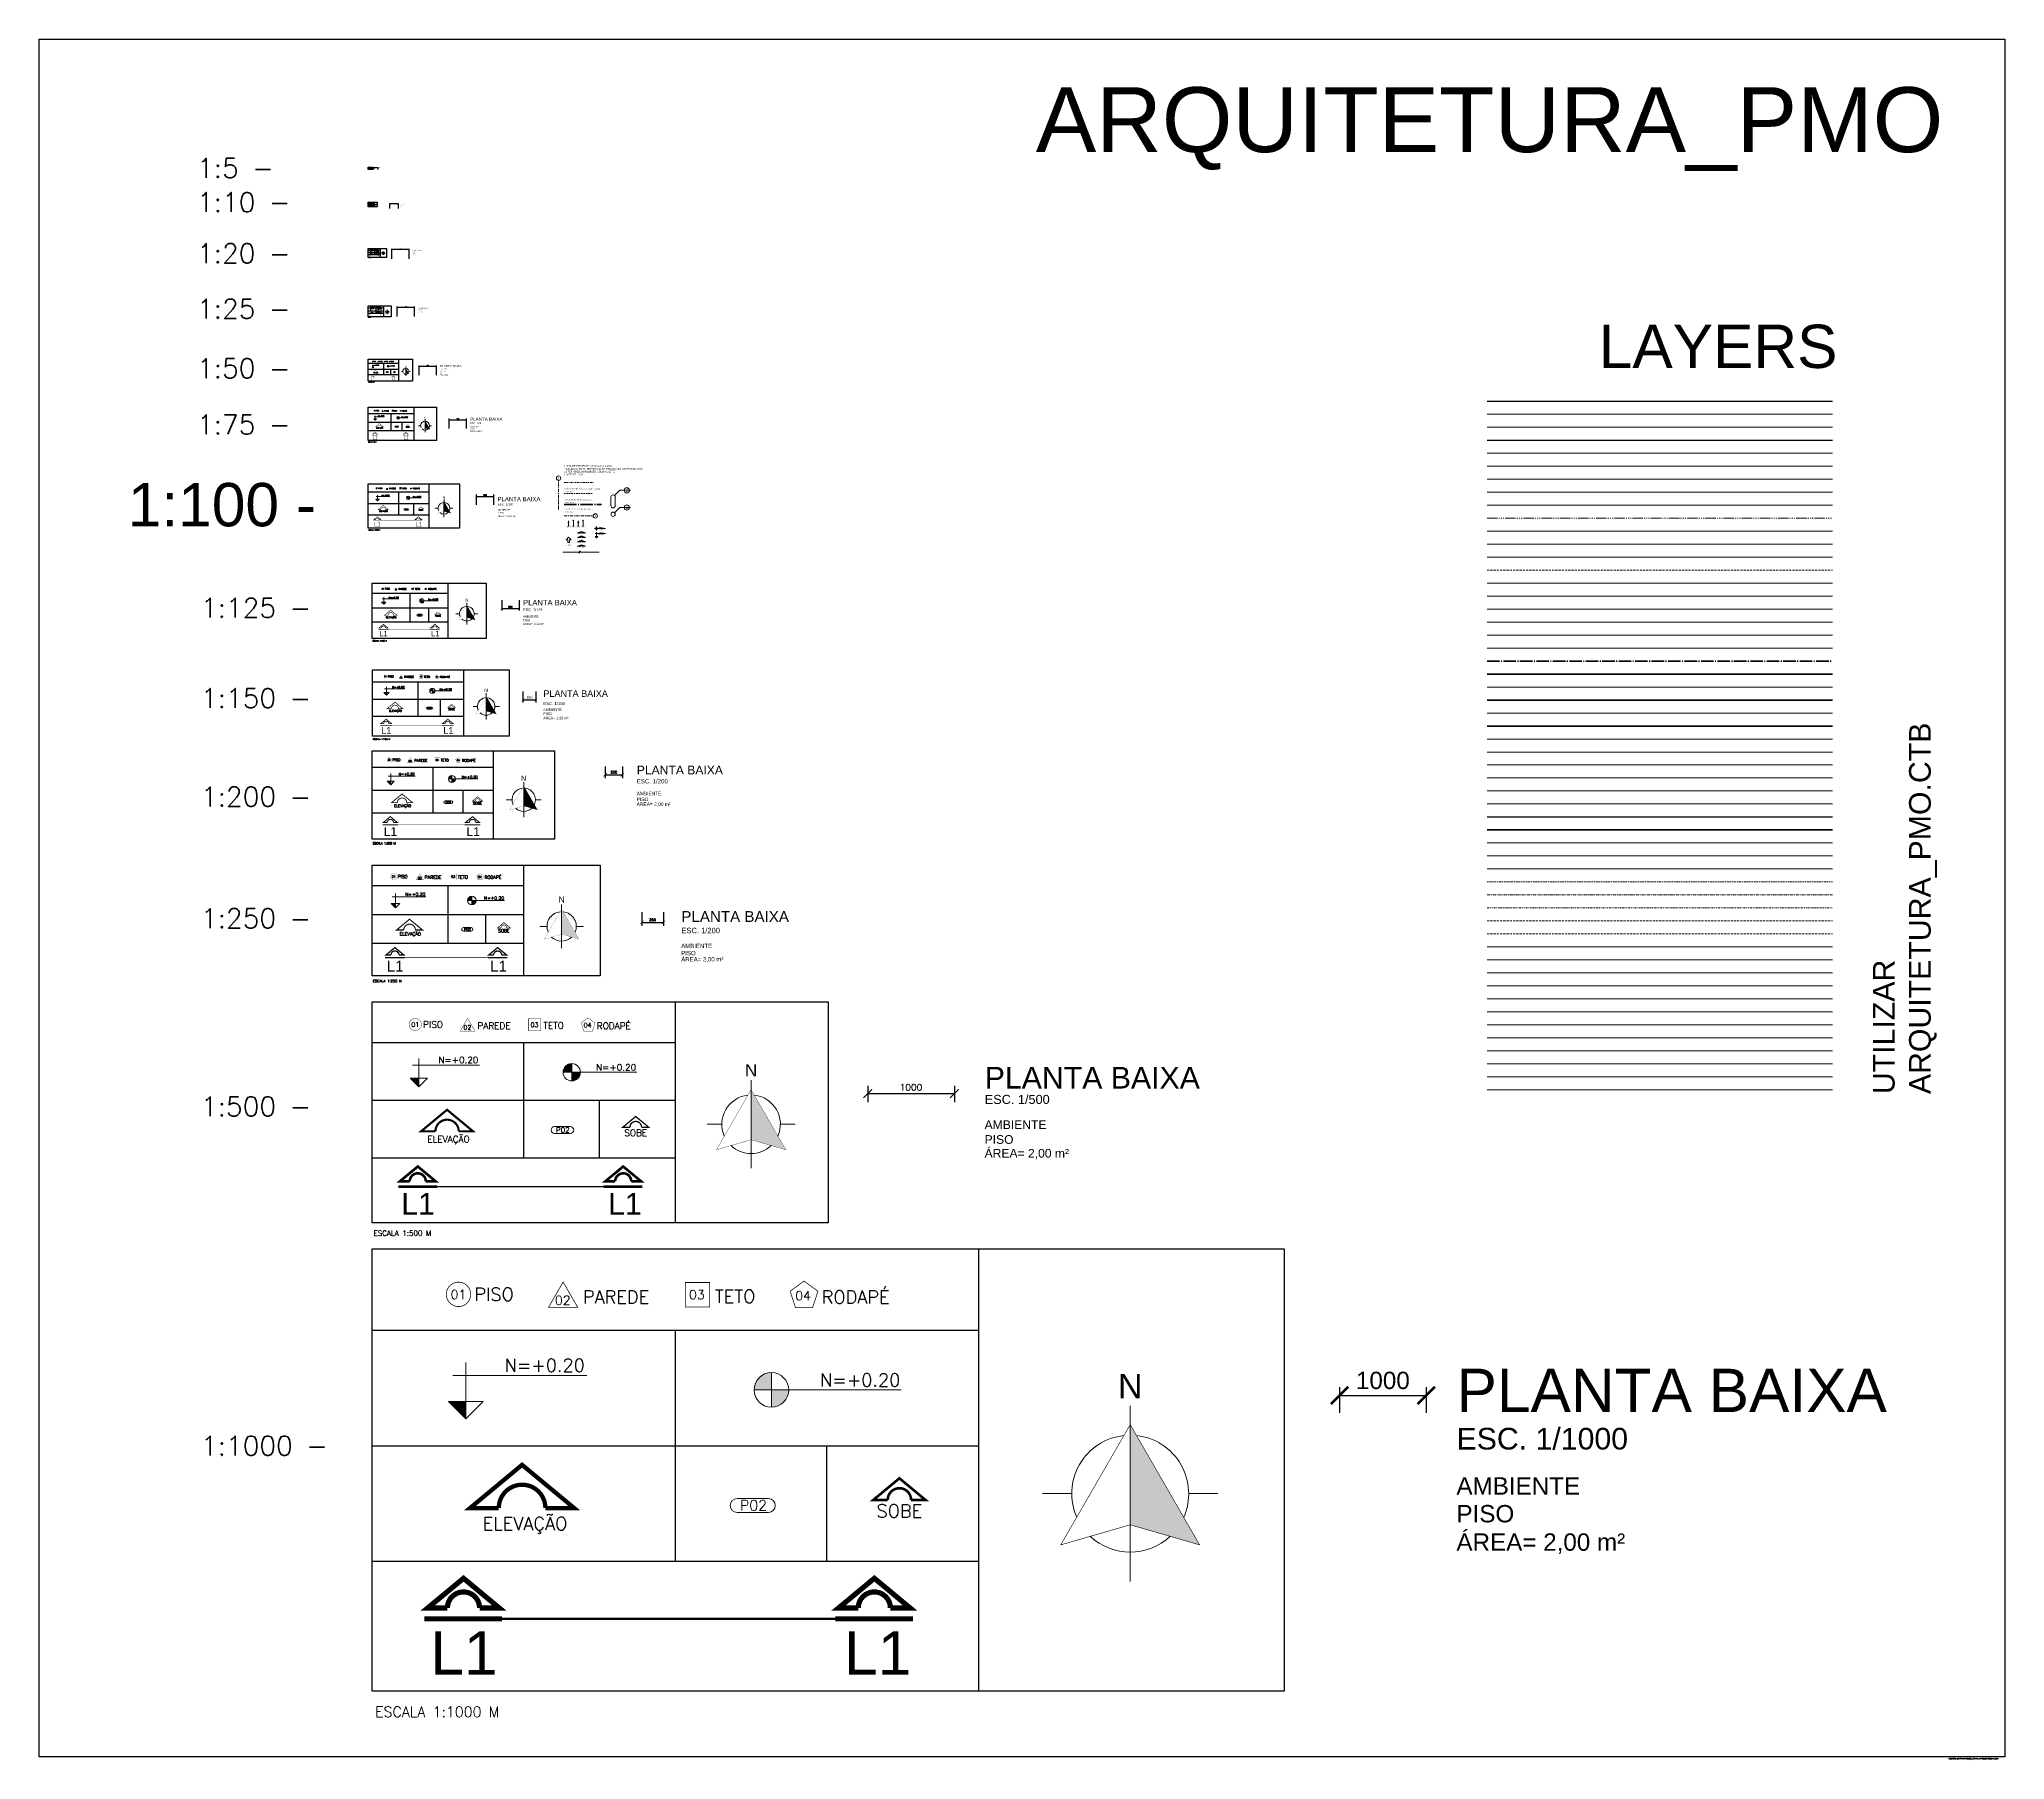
# Model space of a CAD drawing. Header units: millimetres. Extents: x 1206 to 2034, y 106 to 342.
# Drawn here: x 1205.6 to 1432.5, y 143.4 to 341.9 of the extents above; entities that cross this region are included whole.
import ezdxf
from ezdxf.enums import TextEntityAlignment as Align

# ---------------------------------------------------------------- set-up
doc = ezdxf.new("R2010")
doc.units = ezdxf.units.MM
doc.header["$PDMODE"] = 34
doc.header["$PDSIZE"] = -5
for name, pattern in [('ACAD_ISO02W100', [15, 12, -3]), ('ACAD_ISO04W100', [30, 24, -3, 0, -3]), ('ACAD_ISO06W100', [37.5, 24, -3, 0.5, -3, 0.5, -3, 0.5, -3]), ('ACAD_ISO10W100', [18, 12, -3, 0, -3]), ('ACAD_ISO12W100', [21, 12, -3, 0, -3, 0, -3]), ('HIDDEN', [0.375, 0.25, -0.125])]:
    doc.linetypes.add(name, pattern=pattern)
doc.layers.get('0').update_dxf_attribs({"color": 1})
doc.layers.get('DEFPOINTS').update_dxf_attribs({"lineweight": 0})
for name, color, linetype, lineweight in [('AR-3D', 7, 'Continuous', 9), ('AR-ALVENARIA', 7, 'Continuous', 9), ('AR-BASE', 7, 'Continuous', 5), ('AR-CARIMBO', 7, 'Continuous', 5), ('AR-COBERTURA', 251, 'Continuous', 9), ('AR-CONCRETO', 7, 'Continuous', 15), ('AR-CONSTRUIR', 16, 'Continuous', 9), ('AR-CORTE', 96, 'ACAD_ISO06W100', 5), ('AR-COTA', 1, 'Continuous', 5), ('AR-DEMOLIR', 52, 'Continuous', 9), ('AR-DIVISÓRIA', 7, 'Continuous', 5), ('AR-EIXO', 93, 'HIDDEN', 15), ('AR-EQ. HIDRÁULICO', 251, 'Continuous', 5), ('AR-EQUIPAMENTO', 251, 'Continuous', 5), ('AR-ESQUADRIA', 4, 'Continuous', 5), ('AR-ESTRUTURA-METÁLICA', 176, 'Continuous', 13), ('AR-FORRO', 181, 'Continuous', 9), ('AR-HACHURA', 252, 'Continuous', 5), ('AR-LINHA EIXO', 70, 'ACAD_ISO04W100', 40), ('AR-MIOLO-ALVENARIA', 252, 'Continuous', 35), ('AR-MIOLO-BASE', 253, 'Continuous', 18), ('AR-MIOLO-CONCRETO', 250, 'Continuous', 35), ('AR-MIOLO-DIVISÓRIA', 181, 'Continuous', 13), ('AR-MIOLO-PILAR', 40, 'Continuous', 35), ('AR-MÓVEIS', 250, 'Continuous', 0), ('AR-PEITORIL', 250, 'Continuous', 5), ('AR-PENA_005', 12, 'Continuous', 5), ('AR-PENA_010', 10, 'Continuous', 9), ('AR-PENA_015', 20, 'Continuous', 15), ('AR-PENA_020', 40, 'Continuous', 20), ('AR-PENA_030', 60, 'Continuous', 30), ('AR-PENA_050', 140, 'Continuous', 50), ('AR-PILAR', 7, 'Continuous', 13), ('AR-PISO', 252, 'Continuous', 5), ('AR-PORTA', 250, 'Continuous', 20), ('AR-PROJEÇÂO_além do desenho', 30, 'ACAD_ISO02W100', 9), ('AR-PROJEÇÂO_PAV. SUPERIOR', 30, 'ACAD_ISO12W100', 20), ('AR-PROJEÇÃO_EIXO', 30, 'ACAD_ISO10W100', 20), ('AR-PROJEÇÕES', 250, 'HIDDEN', 13), ('AR-PROJEÇÕES ABERTURAS', 46, 'HIDDEN', 5), ('AR-SÍMBOLOS', 96, 'Continuous', 20), ('AR-TOPOGRAFIA', 27, 'Continuous', 13), ('AR-TXT', 174, 'Continuous', 0), ('AR-TXT-AMBIENTE', 174, 'Continuous', 0), ('AR-TXT-ESPECIFICAÇÕES', 174, 'Continuous', 0), ('AR-TXT-ÁREA', 7, 'Continuous', 0), ('AR-VEGETAÇÃO', 94, 'Continuous', 0), ('AR-VISTA-01', 36, 'Continuous', 15), ('AR-VISTA-02', 34, 'Continuous', 9), ('AR-VISTA-03', 32, 'Continuous', 5)]:
    doc.layers.add(name, color=color, linetype=linetype, lineweight=lineweight)
doc.layers.add('AR-VIEW', color=255, linetype='Continuous', lineweight=0, plot=False)
doc.layers.add('AR-ÁREAS', color=2, linetype='Continuous', plot=False)
doc.styles.add('1000_COTAS', font='arial.ttf', dxfattribs={"height": 2})
doc.styles.add('1000_TXT 1', font='arial.ttf', dxfattribs={"height": 5})
doc.styles.add('1000_TXT 2', font='arial.ttf', dxfattribs={"height": 2.5})
doc.styles.add('1000_TXT 3', font='arial.ttf', dxfattribs={"height": 2})
doc.styles.add('100_COTAS', font='romans.shx', dxfattribs={"height": 0.15})
doc.styles.add('100_TXT', font='arial.ttf', dxfattribs={"height": 0.5})
doc.styles.add('100_TXT 1', font='arial.ttf', dxfattribs={"height": 0.5})
doc.styles.add('100_TXT 2', font='arial.ttf', dxfattribs={"height": 0.25})
doc.styles.add('100_TXT 3', font='arial.ttf', dxfattribs={"height": 0.2})
doc.styles.add('100_TXT_ESPECIFIC', font='romans.shx', dxfattribs={"height": 0.15})
doc.styles.add('100_TXT_ESQUADRIA', font='romans.shx', dxfattribs={"height": 0.12})
doc.styles.add('10_COTAS', font='romans.shx', dxfattribs={"height": 0.015})
doc.styles.add('125_COTAS', font='romans.shx', dxfattribs={"height": 0.19})
doc.styles.add('125_TXT 1', font='arial.ttf', dxfattribs={"height": 0.625})
doc.styles.add('125_TXT 2', font='arial.ttf', dxfattribs={"height": 0.3125})
doc.styles.add('125_TXT 3', font='arial.ttf', dxfattribs={"height": 0.25})
doc.styles.add('150_COTAS', font='arial.ttf', dxfattribs={"height": 0.3})
doc.styles.add('150_TXT 1', font='arial.ttf', dxfattribs={"height": 0.75})
doc.styles.add('150_TXT 2', font='arial.ttf', dxfattribs={"height": 0.35})
doc.styles.add('150_TXT 3', font='arial.ttf', dxfattribs={"height": 0.3})
doc.styles.add('200_COTAS', font='romans.shx', dxfattribs={"height": 0.3})
doc.styles.add('200_TXT 1', font='arial.ttf', dxfattribs={"height": 1})
doc.styles.add('200_TXT 2', font='arial.ttf', dxfattribs={"height": 0.5})
doc.styles.add('200_TXT 3', font='arial.ttf', dxfattribs={"height": 0.4})
doc.styles.add('20_COTAS', font='romans.shx', dxfattribs={"height": 0.03})
doc.styles.add('20_TXT 1', font='arial.ttf', dxfattribs={"height": 0.1})
doc.styles.add('20_TXT 2', font='arial.ttf', dxfattribs={"height": 0.05})
doc.styles.add('20_TXT 3', font='arial.ttf', dxfattribs={"height": 0.04})
doc.styles.add('250_TXT', font='arial.ttf', dxfattribs={"height": 1.25})
doc.styles.add('25_COTAS', font='romans.shx', dxfattribs={"height": 0.038})
doc.styles.add('25_TXT', font='arial.ttf', dxfattribs={"height": 0.125})
doc.styles.add('25_TXT 1', font='arial.ttf', dxfattribs={"height": 0.125})
doc.styles.add('25_TXT 2', font='arial.ttf', dxfattribs={"height": 0.0625})
doc.styles.add('25_TXT 3', font='arial.ttf', dxfattribs={"height": 0.05})
doc.styles.add('25_TXT_ESPECIFIC', font='romans.shx', dxfattribs={"height": 0.0375})
doc.styles.add('500_COTAS', font='romans.shx', dxfattribs={"height": 0.75})
doc.styles.add('500_TXT 1', font='arial.ttf', dxfattribs={"height": 2.5})
doc.styles.add('500_TXT 2', font='arial.ttf', dxfattribs={"height": 1.25})
doc.styles.add('500_TXT 3', font='arial.ttf', dxfattribs={"height": 1})
doc.styles.add('50_COTAS', font='romans.shx', dxfattribs={"height": 0.075})
doc.styles.add('50_TXT 1', font='arial.ttf', dxfattribs={"height": 0.25})
doc.styles.add('50_TXT 2', font='arial.ttf', dxfattribs={"height": 0.125})
doc.styles.add('50_TXT 3', font='arial.ttf', dxfattribs={"height": 0.1})
doc.styles.add('5_COTAS', font='romans.shx', dxfattribs={"height": 0.008})
doc.styles.add('75_COTAS', font='romans.shx', dxfattribs={"height": 0.11})
doc.styles.add('75_TXT 1', font='arial.ttf', dxfattribs={"height": 0.375})
doc.styles.add('75_TXT 2', font='arial.ttf', dxfattribs={"height": 0.2})
doc.styles.add('75_TXT 3', font='arial.ttf', dxfattribs={"height": 0.15})
doc.styles.add('ALLEX 1_100', font='arial.ttf', dxfattribs={"height": 0.2})
doc.styles.add('ALLEX 1_100_T', font='arial.ttf', dxfattribs={"height": 0.4})
doc.styles.add('ALLEX 1_50', font='arial.ttf', dxfattribs={"height": 0.1})
doc.dimstyles.new('100', dxfattribs={"dimscale": 100, "dimtxt": 0.2, "dimasz": 0.002, "dimexe": 0.002, "dimexo": 0.0002, "dimgap": 0.0007, "dimtad": 1, "dimdec": 0, "dimlfac": 100, "dimzin": 0, "dimdsep": 46, "dimtxsty": '100_COTAS', "dimblk": 'ARCHTICK', "dimcen": 0.009, "dimclrd": 256, "dimclre": 256, "dimclrt": 7, "dimaunit": 1, "dimadec": 0, "dimazin": 0, "dimtfac": 0.05, "dimtdec": 0, "dimtix": 1, "dimtofl": 0, "dimtmove": 2, "dimatfit": 3, "dimldrblk": 'ARCHTICK', "dimfxl": 1, "dimtvp": 0.75, "dimtolj": 1, "dimtzin": 0, "dimarcsym": 0})
doc.dimstyles.new('1000', dxfattribs={"dimscale": 100, "dimtxt": 2, "dimasz": 0.02, "dimexe": 0.02, "dimexo": 0.0002, "dimgap": 0.007, "dimtad": 1, "dimdec": 0, "dimlfac": 100, "dimzin": 0, "dimdsep": 46, "dimtxsty": '1000_COTAS', "dimblk": 'ARCHTICK', "dimcen": 0.018, "dimclrd": 256, "dimclre": 256, "dimclrt": 7, "dimaunit": 1, "dimadec": 0, "dimazin": 0, "dimtfac": 0.05, "dimtdec": 0, "dimtix": 1, "dimtofl": 0, "dimtmove": 2, "dimatfit": 3, "dimldrblk": 'ARCHTICK', "dimfxl": 1, "dimtvp": 0.75, "dimtolj": 1, "dimtzin": 0, "dimarcsym": 0})
doc.dimstyles.new('125', dxfattribs={"dimscale": 125, "dimtxt": 0.25, "dimasz": 0.002, "dimexe": 0.002, "dimexo": 0.0002, "dimgap": 0.00075, "dimtad": 1, "dimdec": 0, "dimlfac": 100, "dimzin": 0, "dimdsep": 46, "dimtxsty": '125_COTAS', "dimblk": 'ARCHTICK', "dimcen": 0.009, "dimclrd": 256, "dimclre": 256, "dimclrt": 7, "dimaunit": 1, "dimadec": 0, "dimazin": 0, "dimtfac": 0.05, "dimtdec": 0, "dimtix": 1, "dimtofl": 0, "dimtmove": 2, "dimatfit": 3, "dimldrblk": 'ARCHTICK', "dimfxl": 1, "dimtvp": 0.75, "dimtolj": 1, "dimtzin": 0, "dimarcsym": 0})
doc.dimstyles.new('150', dxfattribs={"dimscale": 150, "dimtxt": 0.3, "dimasz": 0.002, "dimexe": 0.002, "dimexo": 0.0002, "dimgap": 0.0008, "dimtad": 1, "dimdec": 0, "dimlfac": 100, "dimzin": 0, "dimdsep": 46, "dimtxsty": '150_COTAS', "dimblk": 'ARCHTICK', "dimcen": 0.009, "dimclrd": 256, "dimclre": 256, "dimclrt": 7, "dimaunit": 1, "dimadec": 0, "dimazin": 0, "dimtfac": 0.05, "dimtdec": 0, "dimtix": 1, "dimtofl": 0, "dimtmove": 2, "dimatfit": 3, "dimldrblk": 'ARCHTICK', "dimfxl": 1, "dimtvp": 0.75, "dimtolj": 1, "dimtzin": 0, "dimarcsym": 0})
doc.dimstyles.new('20', dxfattribs={"dimscale": 200, "dimtxt": 0.04, "dimasz": 0.0002, "dimexe": 0.0002, "dimexo": 0.0002, "dimgap": 7e-05, "dimtad": 1, "dimdec": 0, "dimlfac": 100, "dimzin": 0, "dimdsep": 46, "dimtxsty": '20_COTAS', "dimblk": 'ARCHTICK', "dimcen": 0.009, "dimclrd": 256, "dimclre": 256, "dimclrt": 7, "dimaunit": 1, "dimadec": 0, "dimazin": 0, "dimtfac": 0.05, "dimtdec": 0, "dimtix": 1, "dimtofl": 0, "dimtmove": 2, "dimatfit": 3, "dimldrblk": 'ARCHTICK', "dimfxl": 1, "dimtvp": 0.75, "dimtolj": 1, "dimtzin": 0, "dimarcsym": 0})
doc.dimstyles.new('200', dxfattribs={"dimscale": 200, "dimtxt": 0.4, "dimasz": 0.002, "dimexe": 0.002, "dimexo": 0.0002, "dimgap": 0.0008, "dimtad": 1, "dimdec": 0, "dimlfac": 100, "dimzin": 0, "dimdsep": 46, "dimtxsty": '200_COTAS', "dimblk": 'ARCHTICK', "dimcen": 0.09, "dimclrd": 256, "dimclre": 256, "dimclrt": 7, "dimaunit": 1, "dimadec": 0, "dimazin": 0, "dimtfac": 0.05, "dimtdec": 0, "dimtix": 1, "dimtofl": 0, "dimtmove": 2, "dimatfit": 3, "dimldrblk": 'ARCHTICK', "dimfxl": 1, "dimtvp": 0.75, "dimtolj": 1, "dimtzin": 0, "dimarcsym": 0})
doc.dimstyles.new('25', dxfattribs={"dimscale": 250, "dimtxt": 0.05, "dimasz": 0.0002, "dimexe": 0.0002, "dimexo": 0.0002, "dimgap": 7e-05, "dimtad": 1, "dimdec": 0, "dimlfac": 100, "dimzin": 0, "dimdsep": 46, "dimtxsty": '25_COTAS', "dimblk": 'ARCHTICK', "dimcen": 0.009, "dimclrd": 256, "dimclre": 256, "dimclrt": 7, "dimaunit": 1, "dimadec": 0, "dimazin": 0, "dimtfac": 0.05, "dimtdec": 0, "dimtix": 1, "dimtofl": 0, "dimtmove": 2, "dimatfit": 3, "dimldrblk": 'ARCHTICK', "dimfxl": 1, "dimtvp": 0.75, "dimtolj": 1, "dimtzin": 0, "dimarcsym": 0})
doc.dimstyles.new('50', dxfattribs={"dimscale": 500, "dimtxt": 0.1, "dimasz": 0.0002, "dimexe": 0.0002, "dimexo": 0.0002, "dimgap": 7e-05, "dimtad": 1, "dimdec": 0, "dimlfac": 100, "dimzin": 0, "dimdsep": 46, "dimtxsty": '50_COTAS', "dimblk": 'ARCHTICK', "dimcen": 0.009, "dimclrd": 256, "dimclre": 256, "dimclrt": 7, "dimaunit": 1, "dimadec": 0, "dimazin": 0, "dimtfac": 0.05, "dimtdec": 0, "dimtix": 1, "dimtofl": 0, "dimtmove": 2, "dimatfit": 3, "dimldrblk": 'DOT', "dimfxl": 1, "dimtvp": 0.75, "dimtolj": 1, "dimtzin": 0, "dimarcsym": 0})
doc.dimstyles.new('500', dxfattribs={"dimscale": 500, "dimtxt": 1, "dimasz": 0.002, "dimexe": 0.002, "dimexo": 0.0002, "dimgap": 0.0007, "dimtad": 1, "dimdec": 0, "dimlfac": 100, "dimzin": 0, "dimdsep": 46, "dimtxsty": '500_COTAS', "dimblk": 'ARCHTICK', "dimcen": 0.014, "dimclrd": 256, "dimclre": 256, "dimclrt": 7, "dimaunit": 1, "dimadec": 0, "dimazin": 0, "dimtfac": 0.05, "dimtdec": 0, "dimtix": 1, "dimtofl": 0, "dimtmove": 2, "dimatfit": 3, "dimldrblk": 'ARCHTICK', "dimfxl": 1, "dimtvp": 0.75, "dimtolj": 1, "dimtzin": 0, "dimarcsym": 0})
doc.dimstyles.new('75', dxfattribs={"dimscale": 500, "dimtxt": 0.15, "dimasz": 0.0003, "dimexe": 0.0003, "dimexo": 0.0002, "dimgap": 0.0001, "dimtad": 1, "dimdec": 0, "dimlfac": 100, "dimzin": 0, "dimdsep": 46, "dimtxsty": '75_COTAS', "dimblk": 'ARCHTICK', "dimcen": 0.00135, "dimclrd": 256, "dimclre": 256, "dimclrt": 7, "dimaunit": 1, "dimadec": 0, "dimazin": 0, "dimtfac": 0.05, "dimtdec": 0, "dimtix": 1, "dimtofl": 0, "dimtmove": 2, "dimatfit": 3, "dimldrblk": 'ARCHTICK', "dimfxl": 1, "dimtvp": 0.75, "dimtolj": 1, "dimtzin": 0, "dimarcsym": 0})
doc.dimstyles.new('COTA_10', dxfattribs={"dimscale": 100, "dimtxt": 0.16, "dimasz": 0.0001, "dimexe": 0.0001, "dimexo": 5e-05, "dimgap": 0.0001, "dimtad": 1, "dimdec": 1, "dimlfac": 100, "dimzin": 0, "dimdsep": 46, "dimtxsty": '10_COTAS', "dimblk1": 'DOT', "dimblk2": 'DOT', "dimsah": 1, "dimcen": 0.09, "dimclrd": 256, "dimclre": 256, "dimclrt": 7, "dimaunit": 1, "dimadec": 0, "dimazin": 0, "dimtfac": 0.05, "dimtdec": 1, "dimtix": 1, "dimtofl": 0, "dimtmove": 2, "dimatfit": 3, "dimldrblk": 'DOT', "dimfxl": 1, "dimtvp": 0.75, "dimtolj": 1, "dimtzin": 0, "dimarcsym": 0})

# ---------------------------------------------------------------- blocks, each defined once
blk = doc.blocks.new('_ArchTick')
at = {"color": 0, "linetype": 'ByBlock', "const_width": 0.15}
blk.add_lwpolyline([(-0.5, -0.5), (0.5, 0.5)], dxfattribs=at)
blk = doc.blocks.new('*D26')
at = {"layer": 'AR-COTA', "lineweight": -2, "transparency": 16777216}
for p, q in [((1259.01, 277.2), (1259.01, 275.98)), ((1261.01, 277.2), (1261.01, 275.98)), ((1259.01, 276.23), (1261.01, 276.23))]:
    blk.add_line(p, q, dxfattribs=at)
at = {"layer": 'DEFPOINTS', "color": 0, "transparency": 16777216}
for p in [(1259.01, 277.22), (1261.01, 277.22), (1261.01, 276.23)]:
    blk.add_point(p, dxfattribs=at)
at = {"layer": 'AR-COTA', "lineweight": -2, "transparency": 16777216, "xscale": 0.25, "yscale": 0.25, "zscale": 0.25, "rotation": 180}
blk.add_blockref('_ArchTick', (1259.01, 276.23), dxfattribs=at)
at = {"layer": 'AR-COTA', "lineweight": -2, "transparency": 16777216, "xscale": 0.25, "yscale": 0.25, "zscale": 0.25}
blk.add_blockref('_ArchTick', (1261.01, 276.23), dxfattribs=at)
at = {"layer": 'AR-COTA', "color": 7, "transparency": 16777216, "insert": (1260.01, 276.42), "char_height": 0.19, "attachment_point": 5, "style": '125_COTAS'}
blk.add_mtext('\\A1;200', dxfattribs=at)
blk = doc.blocks.new('*D27')
at = {"layer": 'AR-COTA', "lineweight": -2, "transparency": 16777216}
for p, q in [((1256.09, 288.19), (1256.09, 289.37)), ((1256.09, 289.17), (1258.09, 289.17)), ((1258.09, 288.19), (1258.09, 289.37))]:
    blk.add_line(p, q, dxfattribs=at)
at = {"layer": 'DEFPOINTS', "color": 0, "transparency": 16777216}
for p in [(1256.09, 288.17), (1258.09, 289.17), (1258.09, 288.17)]:
    blk.add_point(p, dxfattribs=at)
at = {"layer": 'AR-COTA', "lineweight": -2, "transparency": 16777216, "xscale": 0.2, "yscale": 0.2, "zscale": 0.2, "rotation": 180}
blk.add_blockref('_ArchTick', (1256.09, 289.17), dxfattribs=at)
at = {"layer": 'AR-COTA', "lineweight": -2, "transparency": 16777216, "xscale": 0.2, "yscale": 0.2, "zscale": 0.2}
blk.add_blockref('_ArchTick', (1258.09, 289.17), dxfattribs=at)
at = {"layer": 'AR-COTA', "color": 7, "transparency": 16777216, "insert": (1257.09, 289.31), "char_height": 0.15, "attachment_point": 5, "style": '100_COTAS'}
blk.add_mtext('\\A1;200', dxfattribs=at)
blk = doc.blocks.new('*D28')
at = {"layer": 'AR-COTA', "lineweight": -2, "transparency": 16777216}
for p, q in [((1252.94, 296.99), (1252.94, 298.17)), ((1252.94, 298.02), (1254.94, 298.02)), ((1254.94, 296.99), (1254.94, 298.17))]:
    blk.add_line(p, q, dxfattribs=at)
at = {"layer": 'DEFPOINTS', "color": 0, "transparency": 16777216}
for p in [(1254.94, 298.02), (1252.94, 296.89), (1254.94, 296.89)]:
    blk.add_point(p, dxfattribs=at)
at = {"layer": 'AR-COTA', "lineweight": -2, "transparency": 16777216, "xscale": 0.15, "yscale": 0.15, "zscale": 0.15, "rotation": 180}
blk.add_blockref('_ArchTick', (1252.94, 298.02), dxfattribs=at)
at = {"layer": 'AR-COTA', "lineweight": -2, "transparency": 16777216, "xscale": 0.15, "yscale": 0.15, "zscale": 0.15}
blk.add_blockref('_ArchTick', (1254.94, 298.02), dxfattribs=at)
at = {"layer": 'AR-COTA', "color": 7, "transparency": 16777216, "insert": (1253.94, 298.12), "char_height": 0.11, "attachment_point": 5, "style": '75_COTAS'}
blk.add_mtext('\\A1;200', dxfattribs=at)
blk = doc.blocks.new('*D29')
at = {"layer": 'AR-COTA', "lineweight": -2, "transparency": 16777216}
for p, q in [((1249.47, 303.17), (1249.47, 304.29)), ((1249.47, 304.19), (1251.47, 304.19)), ((1251.47, 303.17), (1251.47, 304.29))]:
    blk.add_line(p, q, dxfattribs=at)
at = {"layer": 'DEFPOINTS', "color": 0, "transparency": 16777216}
for p in [(1251.47, 304.19), (1249.47, 303.07), (1251.47, 303.07)]:
    blk.add_point(p, dxfattribs=at)
at = {"layer": 'AR-COTA', "lineweight": -2, "transparency": 16777216, "xscale": 0.1, "yscale": 0.1, "zscale": 0.1, "rotation": 180}
blk.add_blockref('_ArchTick', (1249.47, 304.19), dxfattribs=at)
at = {"layer": 'AR-COTA', "lineweight": -2, "transparency": 16777216, "xscale": 0.1, "yscale": 0.1, "zscale": 0.1}
blk.add_blockref('_ArchTick', (1251.47, 304.19), dxfattribs=at)
at = {"layer": 'AR-COTA', "color": 7, "transparency": 16777216, "insert": (1250.47, 304.26), "char_height": 0.075, "attachment_point": 5, "style": '50_COTAS'}
blk.add_mtext('\\A1;200', dxfattribs=at)
blk = doc.blocks.new('_DOT')
at = {"color": 0, "linetype": 'ByBlock'}
blk.add_line((-0.5, 0), (-1, 0), dxfattribs=at)
at = {"color": 0, "linetype": 'ByBlock', "const_width": 0.5}
blk.add_lwpolyline([(-0.25, 0, 1), (0.25, 0, 1)], format="xyb", close=True, dxfattribs=at)
blk = doc.blocks.new('*D30')
at = {"layer": 'AR-COTA', "lineweight": -2, "transparency": 16777216}
for p, q in [((1246.96, 309.94), (1246.96, 311.07)), ((1246.96, 311.02), (1248.96, 311.02)), ((1248.96, 309.94), (1248.96, 311.07))]:
    blk.add_line(p, q, dxfattribs=at)
at = {"layer": 'DEFPOINTS', "color": 0, "transparency": 16777216}
for p in [(1248.96, 311.02), (1246.96, 309.89), (1248.96, 309.89)]:
    blk.add_point(p, dxfattribs=at)
at = {"layer": 'AR-COTA', "lineweight": -2, "transparency": 16777216, "xscale": 0.05, "yscale": 0.05, "zscale": 0.05, "rotation": 180}
blk.add_blockref('_ArchTick', (1246.96, 311.02), dxfattribs=at)
at = {"layer": 'AR-COTA', "lineweight": -2, "transparency": 16777216, "xscale": 0.05, "yscale": 0.05, "zscale": 0.05}
blk.add_blockref('_ArchTick', (1248.96, 311.02), dxfattribs=at)
at = {"layer": 'AR-COTA', "color": 7, "transparency": 16777216, "insert": (1247.96, 311.06), "char_height": 0.038, "attachment_point": 5, "style": '25_COTAS'}
blk.add_mtext('\\A1;200', dxfattribs=at)
blk = doc.blocks.new('*D31')
at = {"layer": 'AR-COTA', "lineweight": -2, "transparency": 16777216}
for p, q in [((1246.31, 316.6), (1246.31, 317.72)), ((1246.31, 317.68), (1248.31, 317.68)), ((1248.31, 316.6), (1248.31, 317.72))]:
    blk.add_line(p, q, dxfattribs=at)
at = {"layer": 'DEFPOINTS', "color": 0, "transparency": 16777216}
for p in [(1248.31, 317.68), (1246.31, 316.56), (1248.31, 316.56)]:
    blk.add_point(p, dxfattribs=at)
at = {"layer": 'AR-COTA', "lineweight": -2, "transparency": 16777216, "xscale": 0.04, "yscale": 0.04, "zscale": 0.04, "rotation": 180}
blk.add_blockref('_ArchTick', (1246.31, 317.68), dxfattribs=at)
at = {"layer": 'AR-COTA', "lineweight": -2, "transparency": 16777216, "xscale": 0.04, "yscale": 0.04, "zscale": 0.04}
blk.add_blockref('_ArchTick', (1248.31, 317.68), dxfattribs=at)
at = {"layer": 'AR-COTA', "color": 7, "transparency": 16777216, "insert": (1247.31, 317.71), "char_height": 0.03, "attachment_point": 5, "style": '20_COTAS'}
blk.add_mtext('\\A1;200', dxfattribs=at)
blk = doc.blocks.new('*D32')
at = {"layer": 'AR-COTA', "lineweight": -2, "transparency": 16777216}
for p, q in [((1261.46, 266.64), (1261.46, 265.38)), ((1261.46, 265.68), (1262.96, 265.68)), ((1262.96, 266.64), (1262.96, 265.38))]:
    blk.add_line(p, q, dxfattribs=at)
at = {"layer": 'DEFPOINTS', "color": 0, "transparency": 16777216}
for p in [(1261.46, 266.67), (1262.96, 266.67), (1262.96, 265.68)]:
    blk.add_point(p, dxfattribs=at)
at = {"layer": 'AR-COTA', "lineweight": -2, "transparency": 16777216, "xscale": 0.3, "yscale": 0.3, "zscale": 0.3, "rotation": 180}
blk.add_blockref('_ArchTick', (1261.46, 265.68), dxfattribs=at)
at = {"layer": 'AR-COTA', "lineweight": -2, "transparency": 16777216, "xscale": 0.3, "yscale": 0.3, "zscale": 0.3}
blk.add_blockref('_ArchTick', (1262.96, 265.68), dxfattribs=at)
at = {"layer": 'AR-COTA', "color": 7, "transparency": 16777216, "insert": (1262.21, 265.96), "char_height": 0.3, "attachment_point": 5, "style": '150_COTAS'}
blk.add_mtext('\\A1;150', dxfattribs=at)
blk = doc.blocks.new('*D33')
at = {"layer": 'AR-COTA', "lineweight": -2, "transparency": 16777216}
for p, q in [((1275.18, 241.18), (1275.18, 239.59)), ((1277.68, 241.18), (1277.68, 239.59)), ((1275.18, 239.99), (1277.68, 239.99))]:
    blk.add_line(p, q, dxfattribs=at)
at = {"layer": 'DEFPOINTS', "color": 0, "transparency": 16777216}
for p in [(1275.18, 241.22), (1277.68, 241.22), (1277.68, 239.99)]:
    blk.add_point(p, dxfattribs=at)
at = {"layer": 'AR-COTA', "lineweight": -2, "transparency": 16777216, "xscale": 0.4, "yscale": 0.4, "zscale": 0.4, "rotation": 180}
blk.add_blockref('_ArchTick', (1275.18, 239.99), dxfattribs=at)
at = {"layer": 'AR-COTA', "lineweight": -2, "transparency": 16777216, "xscale": 0.4, "yscale": 0.4, "zscale": 0.4}
blk.add_blockref('_ArchTick', (1277.68, 239.99), dxfattribs=at)
at = {"layer": 'AR-COTA', "color": 7, "transparency": 16777216, "insert": (1276.43, 240.3), "char_height": 0.3, "attachment_point": 5, "style": '200_COTAS'}
blk.add_mtext('\\A1;250', dxfattribs=at)
blk = doc.blocks.new('*D34')
at = {"layer": 'AR-COTA', "lineweight": -2, "transparency": 16777216}
for p, q in [((1301.27, 221.13), (1301.27, 219.24)), ((1301.27, 220.24), (1311.27, 220.24)), ((1311.27, 221.13), (1311.27, 219.24))]:
    blk.add_line(p, q, dxfattribs=at)
at = {"layer": 'DEFPOINTS', "color": 0, "transparency": 16777216}
for p in [(1301.27, 221.23), (1311.27, 221.23), (1311.27, 220.24)]:
    blk.add_point(p, dxfattribs=at)
at = {"layer": 'AR-COTA', "lineweight": -2, "transparency": 16777216, "rotation": 180}
blk.add_blockref('_ArchTick', (1301.27, 220.24), dxfattribs=at)
at = {"layer": 'AR-COTA', "lineweight": -2, "transparency": 16777216}
blk.add_blockref('_ArchTick', (1311.27, 220.24), dxfattribs=at)
at = {"layer": 'AR-COTA', "color": 7, "transparency": 16777216, "insert": (1306.27, 220.97), "char_height": 0.75, "attachment_point": 5, "style": '500_COTAS'}
blk.add_mtext('\\A1;1000', dxfattribs=at)
blk = doc.blocks.new('*D35')
at = {"layer": 'AR-COTA', "lineweight": -2, "transparency": 16777216}
for p, q in [((1355.74, 186.38), (1355.74, 183.41)), ((1365.74, 186.38), (1365.74, 183.41)), ((1355.74, 185.41), (1365.74, 185.41))]:
    blk.add_line(p, q, dxfattribs=at)
at = {"layer": 'DEFPOINTS', "color": 0, "transparency": 16777216}
for p in [(1355.74, 186.4), (1365.74, 186.4), (1365.74, 185.41)]:
    blk.add_point(p, dxfattribs=at)
at = {"layer": 'AR-COTA', "lineweight": -2, "transparency": 16777216, "xscale": 2, "yscale": 2, "zscale": 2, "rotation": 180}
blk.add_blockref('_ArchTick', (1355.74, 185.41), dxfattribs=at)
at = {"layer": 'AR-COTA', "lineweight": -2, "transparency": 16777216, "xscale": 2, "yscale": 2, "zscale": 2}
blk.add_blockref('_ArchTick', (1365.74, 185.41), dxfattribs=at)
at = {"layer": 'AR-COTA', "color": 7, "transparency": 16777216, "insert": (1360.74, 187.13), "char_height": 2, "attachment_point": 5, "style": '1000_COTAS'}
blk.add_mtext('\\A1;1000', dxfattribs=at)
blk = doc.blocks.new('SIMBOLO NIVEL CORTE CM')
at = {"layer": 'AR-SÍMBOLOS'}
blk.add_hatch(color=256, dxfattribs=at).paths.add_polyline_path([(108.1, 344.2), (108.1, 364.2), (88.1, 364.2)])
for p, q in [((108.1, 409.2), (108.1, 344.2)), ((93.1, 394.2), (248.1, 394.2)), ((108.1, 344.2), (88.1, 364.2)), ((88.1, 364.2), (128.1, 364.2)), ((108.1, 344.2), (128.1, 364.2))]:
    blk.add_line(p, q, dxfattribs=at)
blk = doc.blocks.new('A$C743E314C')
at = {"layer": 'AR-CORTE', "ltscale": 0.25, "const_width": 0.06}
blk.add_lwpolyline([(0.266, 0.155), (0.038, 0.155), (0.452, 0.498), (0.865, 0.155), (0.637, 0.155, 1)], format="xyb", close=True, dxfattribs=at)
blk.add_lwpolyline([(0, 0.03), (0.897, 0.03)], dxfattribs=at)
blk = doc.blocks.new('SIMBOLO NIVEL PLANTA CM')
at = {"layer": 'AR-SÍMBOLOS'}
h = blk.add_hatch(color=256, dxfattribs=at)
h.paths.add_polyline_path([(461, 377.5), (461, 397.5, 0.414214), (441, 377.5)])
h.paths.add_polyline_path([(481, 377.5), (461, 377.5), (461, 357.5, 0.414214)])
for p, q in [((461, 397.5), (461, 357.5)), ((611, 377.5), (441, 377.5))]:
    blk.add_line(p, q, dxfattribs=at)
blk.add_circle((461, 377.5), 20, dxfattribs=at)
blk = doc.blocks.new('SIMBOLO NIVEL PLANTA')
at = {"layer": 'AR-SÍMBOLOS'}
h = blk.add_hatch(color=256, dxfattribs=at)
h.paths.add_polyline_path([(4.61, 3.74), (4.61, 3.94, 0.414214), (4.41, 3.74)])
h.paths.add_polyline_path([(4.81, 3.74), (4.61, 3.74), (4.61, 3.54, 0.414214)])
for p, q in [((6.11, 3.74), (4.41, 3.74)), ((4.61, 3.94), (4.61, 3.54))]:
    blk.add_line(p, q, dxfattribs=at)
blk.add_circle((4.61, 3.74), 0.2, dxfattribs=at)
blk = doc.blocks.new('SIMBOLO NIVEL CORTE')
at = {"layer": 'AR-SÍMBOLOS'}
blk.add_hatch(color=256, dxfattribs=at).paths.add_polyline_path([(1.08, 3.41), (1.08, 3.61), (0.88, 3.61)])
for p, q in [((1.08, 3.41), (0.88, 3.61)), ((0.88, 3.61), (1.28, 3.61)), ((0.93, 3.91), (2.48, 3.91)), ((1.08, 4.06), (1.08, 3.41)), ((1.08, 3.41), (1.28, 3.61))]:
    blk.add_line(p, q, dxfattribs=at)
blk = doc.blocks.new('SIMBOLO ESQUADRIA')
at = {"layer": 'AR-SÍMBOLOS', "color": 7}
for p, q in [((4.23, 2.49), (4.59, 2.49)), ((4.59, 2.33), (4.23, 2.33))]:
    blk.add_line(p, q, dxfattribs=at)
for centre, start, end in [((4.23, 2.41), 90, 270), ((4.59, 2.41), 270, 90)]:
    blk.add_arc(centre, 0.08, start, end, dxfattribs=at)
blk = doc.blocks.new('NORTE-1000')
at = {"layer": 'AR-SÍMBOLOS'}
h = blk.add_hatch(color=256, dxfattribs=at)
h.dxf.hatch_style = 1
h.paths.add_polyline_path([(25.54, 16.9), (17.53, 30.78), (17.53, 19.22)])
for p, q in [((17.53, 30.78), (17.53, 32.93)), ((17.53, 19.22), (17.53, 30.78)), ((10.78, 22.81), (7.4, 22.81)), ((24.28, 22.81), (27.65, 22.81)), ((17.53, 19.22), (17.53, 16.06)), ((17.53, 16.06), (17.53, 12.68))]:
    blk.add_line(p, q, dxfattribs=at)
at = {"layer": 'AR-SÍMBOLOS', "const_width": 0.0675}
blk.add_lwpolyline([(9.51, 16.9), (17.53, 19.22), (25.54, 16.9), (17.53, 30.78)], close=True, dxfattribs=at)
at = {"layer": 'AR-SÍMBOLOS'}
for start, end in [(96.2233, 203.7767), (336.2233, 83.7767), (226.8411, 313.1589)]:
    blk.add_arc((17.53, 22.81), 6.75, start, end, dxfattribs=at)
blk = doc.blocks.new('NORTE-500')
at = {"layer": 'AR-SÍMBOLOS'}
h = blk.add_hatch(color=256, dxfattribs=at)
h.dxf.hatch_style = 1
h.paths.add_polyline_path([(12.77, 8.45), (8.76, 15.39), (8.76, 9.61)])
for p, q in [((8.76, 15.39), (8.76, 16.47)), ((8.76, 9.61), (8.76, 15.39)), ((5.39, 11.4), (3.7, 11.4)), ((12.14, 11.4), (13.83, 11.4)), ((8.76, 9.61), (8.76, 8.03)), ((8.76, 8.03), (8.76, 6.34))]:
    blk.add_line(p, q, dxfattribs=at)
at = {"layer": 'AR-SÍMBOLOS', "const_width": 0.0338}
blk.add_lwpolyline([(4.76, 8.45), (8.76, 9.61), (12.77, 8.45), (8.76, 15.39)], close=True, dxfattribs=at)
at = {"layer": 'AR-SÍMBOLOS'}
for start, end in [(96.2233, 203.7767), (336.2233, 83.7767), (226.8411, 313.1589)]:
    blk.add_arc((8.76, 11.4), 3.38, start, end, dxfattribs=at)
blk = doc.blocks.new('norte')
at = {"layer": 'AR-SÍMBOLOS'}
h = blk.add_hatch(color=256, dxfattribs=at)
h.dxf.hatch_style = 1
h.paths.add_polyline_path([(114, 35.65), (111.33, 40.28), (111.33, 36.42)])
for p, q in [((111.33, 40.28), (111.33, 41)), ((111.33, 36.42), (111.33, 40.28)), ((109.08, 37.62), (107.95, 37.62)), ((111.33, 36.42), (111.33, 35.37)), ((113.58, 37.62), (114.7, 37.62)), ((111.33, 35.37), (111.33, 34.25))]:
    blk.add_line(p, q, dxfattribs=at)
at = {"layer": 'AR-SÍMBOLOS', "const_width": 0.0225}
blk.add_lwpolyline([(108.66, 35.65), (111.33, 36.42), (114, 35.65), (111.33, 40.28)], close=True, dxfattribs=at)
at = {"layer": 'AR-SÍMBOLOS'}
for start, end in [(96.2233, 203.7767), (336.2233, 83.7767), (226.8411, 313.1589)]:
    blk.add_arc((111.33, 37.62), 2.25, start, end, dxfattribs=at)
blk = doc.blocks.new('NORTE-250')
at = {"layer": 'AR-SÍMBOLOS', "xscale": 0.75, "yscale": 0.75, "zscale": 0.75}
blk.add_blockref('norte', (-79.11, -22.51), dxfattribs=at)
blk = doc.blocks.new('NORTE-200')
at = {"layer": 'AR-SÍMBOLOS'}
h = blk.add_hatch(color=256, dxfattribs=at)
h.dxf.hatch_style = 1
h.paths.add_polyline_path([(5.11, 3.38), (3.51, 6.16), (3.51, 3.84)])
for p, q in [((2.16, 4.56), (1.48, 4.56)), ((3.51, 6.16), (3.51, 6.59)), ((3.51, 3.84), (3.51, 6.16)), ((4.86, 4.56), (5.53, 4.56)), ((3.51, 3.84), (3.51, 3.21)), ((3.51, 3.21), (3.51, 2.54))]:
    blk.add_line(p, q, dxfattribs=at)
at = {"layer": 'AR-SÍMBOLOS', "const_width": 0.0135}
blk.add_lwpolyline([(1.9, 3.38), (3.51, 3.84), (5.11, 3.38), (3.51, 6.16)], close=True, dxfattribs=at)
at = {"layer": 'AR-SÍMBOLOS'}
for start, end in [(96.2233, 203.7767), (336.2233, 83.7767), (226.8411, 313.1589)]:
    blk.add_arc((3.51, 4.56), 1.35, start, end, dxfattribs=at)
blk = doc.blocks.new('NORTE-125')
at = {"layer": 'AR-SÍMBOLOS'}
h = blk.add_hatch(color=256, dxfattribs=at)
h.dxf.hatch_style = 1
h.paths.add_polyline_path([(3.19, 2.11), (2.19, 3.85), (2.19, 2.4)])
for p, q in [((2.19, 3.85), (2.19, 4.12)), ((2.19, 2.4), (2.19, 3.85)), ((1.35, 2.85), (0.93, 2.85)), ((2.19, 2.4), (2.19, 2.01)), ((2.19, 2.01), (2.19, 1.59)), ((3.03, 2.85), (3.46, 2.85))]:
    blk.add_line(p, q, dxfattribs=at)
at = {"layer": 'AR-SÍMBOLOS', "const_width": 0.00844}
blk.add_lwpolyline([(1.19, 2.11), (2.19, 2.4), (3.19, 2.11), (2.19, 3.85)], close=True, dxfattribs=at)
at = {"layer": 'AR-SÍMBOLOS'}
for start, end in [(96.2233, 203.7767), (226.8411, 313.1589), (336.2233, 83.7767)]:
    blk.add_arc((2.19, 2.85), 0.844, start, end, dxfattribs=at)
blk = doc.blocks.new('NORTE-100')
at = {"layer": 'AR-SÍMBOLOS'}
h = blk.add_hatch(color=256, dxfattribs=at)
h.dxf.hatch_style = 1
h.paths.add_polyline_path([(2.55, 1.69), (1.75, 3.08), (1.75, 1.92)])
for p, q in [((1.08, 2.28), (0.74, 2.28)), ((1.75, 1.92), (1.75, 3.08)), ((2.43, 2.28), (2.77, 2.28)), ((1.75, 1.92), (1.75, 1.61)), ((1.75, 1.61), (1.75, 1.27))]:
    blk.add_line(p, q, dxfattribs=at)
at = {"layer": 'AR-SÍMBOLOS', "const_width": 0.00675}
blk.add_lwpolyline([(0.95, 1.69), (1.75, 1.92), (2.55, 1.69), (1.75, 3.08)], close=True, dxfattribs=at)
at = {"layer": 'AR-SÍMBOLOS'}
for start, end in [(96.2233, 203.7767), (336.2233, 83.7767), (226.8411, 313.1589)]:
    blk.add_arc((1.75, 2.28), 0.675, start, end, dxfattribs=at)
blk = doc.blocks.new('NORTE-75')
at = {"layer": 'AR-SÍMBOLOS'}
h = blk.add_hatch(color=256, dxfattribs=at)
h.dxf.hatch_style = 1
h.paths.add_polyline_path([(1.92, 1.27), (1.31, 2.31), (1.31, 1.44)])
for p, q in [((1.31, 2.31), (1.31, 2.47)), ((1.31, 1.44), (1.31, 2.31)), ((0.81, 1.71), (0.56, 1.71)), ((1.31, 1.44), (1.31, 1.2)), ((1.31, 1.2), (1.31, 0.95)), ((1.82, 1.71), (2.07, 1.71))]:
    blk.add_line(p, q, dxfattribs=at)
at = {"layer": 'AR-SÍMBOLOS', "const_width": 0.00506}
blk.add_lwpolyline([(0.71, 1.27), (1.31, 1.44), (1.92, 1.27), (1.31, 2.31)], close=True, dxfattribs=at)
at = {"layer": 'AR-SÍMBOLOS'}
for start, end in [(96.2233, 203.7767), (226.8411, 313.1589), (336.2233, 83.7767)]:
    blk.add_arc((1.31, 1.71), 0.506, start, end, dxfattribs=at)
blk = doc.blocks.new('NORTE-50')
at = {"layer": 'AR-SÍMBOLOS'}
h = blk.add_hatch(color=256, dxfattribs=at)
h.dxf.hatch_style = 1
h.paths.add_polyline_path([(1.24, 0.84), (0.84, 1.53), (0.84, 0.96)])
for p, q in [((0.51, 1.14), (0.34, 1.14)), ((0.84, 1.53), (0.84, 1.64)), ((0.84, 0.96), (0.84, 1.53)), ((0.84, 0.96), (0.84, 0.8)), ((0.84, 0.8), (0.84, 0.63)), ((1.18, 1.14), (1.35, 1.14))]:
    blk.add_line(p, q, dxfattribs=at)
at = {"layer": 'AR-SÍMBOLOS', "const_width": 0.00338}
blk.add_lwpolyline([(0.44, 0.84), (0.84, 0.96), (1.24, 0.84), (0.84, 1.53)], close=True, dxfattribs=at)
at = {"layer": 'AR-SÍMBOLOS'}
for start, end in [(96.2233, 203.7767), (226.8411, 313.1589), (336.2233, 83.7767)]:
    blk.add_arc((0.84, 1.14), 0.338, start, end, dxfattribs=at)
blk = doc.blocks.new('Norte-25')
at = {"layer": 'AR-SÍMBOLOS'}
h = blk.add_hatch(color=256, dxfattribs=at)
h.dxf.hatch_style = 1
h.paths.add_polyline_path([(0.64, 0.42), (0.44, 0.77), (0.44, 0.48)])
for p, q in [((0.27, 0.57), (0.19, 0.57)), ((0.44, 0.77), (0.44, 0.82)), ((0.44, 0.48), (0.44, 0.77)), ((0.44, 0.48), (0.44, 0.4)), ((0.44, 0.4), (0.44, 0.32)), ((0.61, 0.57), (0.69, 0.57))]:
    blk.add_line(p, q, dxfattribs=at)
at = {"layer": 'AR-SÍMBOLOS', "const_width": 0.00169}
blk.add_lwpolyline([(0.24, 0.42), (0.44, 0.48), (0.64, 0.42), (0.44, 0.77)], close=True, dxfattribs=at)
at = {"layer": 'AR-SÍMBOLOS'}
for start, end in [(96.2233, 203.7767), (226.8411, 313.1589), (336.2233, 83.7767)]:
    blk.add_arc((0.44, 0.57), 0.169, start, end, dxfattribs=at)
blk = doc.blocks.new('Norte-20')
at = {"layer": 'AR-SÍMBOLOS'}
h = blk.add_hatch(color=256, dxfattribs=at)
h.dxf.hatch_style = 1
h.paths.add_polyline_path([(0.5, 0.37), (0.34, 0.65), (0.34, 0.42)])
for p, q in [((0.21, 0.49), (0.14, 0.49)), ((0.34, 0.65), (0.34, 0.69)), ((0.34, 0.42), (0.34, 0.65)), ((0.34, 0.42), (0.34, 0.36)), ((0.34, 0.36), (0.34, 0.29)), ((0.48, 0.49), (0.55, 0.49))]:
    blk.add_line(p, q, dxfattribs=at)
at = {"layer": 'AR-SÍMBOLOS', "const_width": 0.00135}
blk.add_lwpolyline([(0.18, 0.37), (0.34, 0.42), (0.5, 0.37), (0.34, 0.65)], close=True, dxfattribs=at)
at = {"layer": 'AR-SÍMBOLOS'}
for start, end in [(96.2233, 203.7767), (226.8411, 313.1589), (336.2233, 83.7767)]:
    blk.add_arc((0.34, 0.49), 0.135, start, end, dxfattribs=at)
blk = doc.blocks.new('Norte-10')
at = {"layer": 'AR-SÍMBOLOS'}
h = blk.add_hatch(color=256, dxfattribs=at)
h.dxf.hatch_style = 1
h.paths.add_polyline_path([(0.26, 0.18), (0.18, 0.31), (0.18, 0.2)])
for p, q in [((0.11, 0.24), (0.07, 0.24)), ((0.18, 0.31), (0.18, 0.34)), ((0.18, 0.2), (0.18, 0.31)), ((0.18, 0.2), (0.18, 0.17)), ((0.18, 0.17), (0.18, 0.13)), ((0.24, 0.24), (0.28, 0.24))]:
    blk.add_line(p, q, dxfattribs=at)
at = {"layer": 'AR-SÍMBOLOS', "const_width": 0.000675}
blk.add_lwpolyline([(0.1, 0.18), (0.18, 0.2), (0.26, 0.18), (0.18, 0.31)], close=True, dxfattribs=at)
at = {"layer": 'AR-SÍMBOLOS'}
for start, end in [(96.2233, 203.7767), (226.8411, 313.1589), (336.2233, 83.7767)]:
    blk.add_arc((0.18, 0.24), 0.0675, start, end, dxfattribs=at)
blk = doc.blocks.new('Norte-5')
at = {"layer": 'AR-SÍMBOLOS'}
h = blk.add_hatch(color=256, dxfattribs=at)
h.dxf.hatch_style = 1
h.paths.add_polyline_path([(0.12, 0.1), (0.08, 0.17), (0.08, 0.11)])
for p, q in [((0.05, 0.13), (0.03, 0.13)), ((0.08, 0.17), (0.08, 0.18)), ((0.08, 0.11), (0.08, 0.17)), ((0.08, 0.11), (0.08, 0.09)), ((0.08, 0.09), (0.08, 0.08)), ((0.11, 0.13), (0.13, 0.13))]:
    blk.add_line(p, q, dxfattribs=at)
at = {"layer": 'AR-SÍMBOLOS', "const_width": 0.000338}
blk.add_lwpolyline([(0.04, 0.1), (0.08, 0.11), (0.12, 0.1), (0.08, 0.17)], close=True, dxfattribs=at)
at = {"layer": 'AR-SÍMBOLOS'}
for start, end in [(96.2233, 203.7767), (226.8411, 313.1589), (336.2233, 83.7767)]:
    blk.add_arc((0.08, 0.13), 0.0338, start, end, dxfattribs=at)
blk = doc.blocks.new('*D23')
at = {"layer": 'AR-COTA', "lineweight": -2, "transparency": 16777216}
for p, q in [((1270.95, 257.98), (1270.95, 256.63)), ((1270.95, 257.03), (1272.95, 257.03)), ((1272.95, 257.98), (1272.95, 256.63))]:
    blk.add_line(p, q, dxfattribs=at)
at = {"layer": 'DEFPOINTS', "color": 0, "transparency": 16777216}
for p in [(1270.95, 258.02), (1272.95, 258.02), (1272.95, 257.03)]:
    blk.add_point(p, dxfattribs=at)
at = {"layer": 'AR-COTA', "lineweight": -2, "transparency": 16777216, "xscale": 0.4, "yscale": 0.4, "zscale": 0.4, "rotation": 180}
blk.add_blockref('_ArchTick', (1270.95, 257.03), dxfattribs=at)
at = {"layer": 'AR-COTA', "lineweight": -2, "transparency": 16777216, "xscale": 0.4, "yscale": 0.4, "zscale": 0.4}
blk.add_blockref('_ArchTick', (1272.95, 257.03), dxfattribs=at)
at = {"layer": 'AR-COTA', "color": 7, "transparency": 16777216, "insert": (1271.95, 257.34), "char_height": 0.3, "attachment_point": 5, "style": '200_COTAS'}
blk.add_mtext('\\A1;200', dxfattribs=at)
blk = doc.blocks.new('*D24')
at = {"layer": 'AR-COTA', "lineweight": -2, "transparency": 16777216}
for p, q in [((1246.08, 322.4), (1246.08, 322.97)), ((1246.09, 322.96), (1247.07, 322.96)), ((1247.08, 322.4), (1247.08, 322.97))]:
    blk.add_line(p, q, dxfattribs=at)
at = {"layer": 'DEFPOINTS', "color": 0, "transparency": 16777216}
for p in [(1246.08, 322.4), (1247.08, 322.96), (1247.08, 322.4)]:
    blk.add_point(p, dxfattribs=at)
at = {"layer": 'AR-COTA', "lineweight": -2, "transparency": 16777216, "xscale": 0.01, "yscale": 0.01, "zscale": 0.01, "rotation": 180}
blk.add_blockref('_DOT', (1246.08, 322.96), dxfattribs=at)
at = {"layer": 'AR-COTA', "lineweight": -2, "transparency": 16777216, "xscale": 0.01, "yscale": 0.01, "zscale": 0.01}
blk.add_blockref('_DOT', (1247.08, 322.96), dxfattribs=at)
at = {"layer": 'AR-COTA', "color": 7, "transparency": 16777216, "insert": (1246.58, 322.98), "char_height": 0.015, "attachment_point": 5, "style": '10_COTAS'}
blk.add_mtext('\\A1;100.0', dxfattribs=at)
blk = doc.blocks.new('*D25')
at = {"layer": 'AR-COTA', "lineweight": -2, "transparency": 16777216}
for p, q in [((1244.26, 326.9), (1244.26, 327.18)), ((1244.26, 327.14), (1244.76, 327.14)), ((1244.76, 326.9), (1244.76, 327.18))]:
    blk.add_line(p, q, dxfattribs=at)
at = {"layer": 'DEFPOINTS', "color": 0, "transparency": 16777216}
for p in [(1244.26, 326.86), (1244.76, 327.14), (1244.76, 326.86)]:
    blk.add_point(p, dxfattribs=at)
at = {"layer": 'AR-COTA', "lineweight": -2, "transparency": 16777216, "xscale": 0.04, "yscale": 0.04, "zscale": 0.04, "rotation": 180}
blk.add_blockref('_ArchTick', (1244.26, 327.14), dxfattribs=at)
at = {"layer": 'AR-COTA', "lineweight": -2, "transparency": 16777216, "xscale": 0.04, "yscale": 0.04, "zscale": 0.04}
blk.add_blockref('_ArchTick', (1244.76, 327.14), dxfattribs=at)
at = {"layer": 'AR-COTA', "color": 7, "transparency": 16777216, "insert": (1244.51, 327.16), "char_height": 0.008, "attachment_point": 5, "style": '5_COTAS'}
blk.add_mtext('\\A1;50', dxfattribs=at)

msp = doc.modelspace()

# ---------------------------------------------------------------- hatches: boundary and pattern name
at = {"layer": 'AR-SÍMBOLOS'}
for points in [[(1266.728, 286.3607), (1266.6773, 286.1068), (1266.7788, 286.1068)], [(1267.8463, 286.3607), (1267.7955, 286.1068), (1267.897, 286.1068)], [(1269.9443, 284.3722), (1270.0943, 284.5222), (1269.9443, 284.5222)]]:
    msp.add_hatch(color=256, dxfattribs=at).paths.add_polyline_path(points)
h = msp.add_hatch(color=256, dxfattribs=at)
h.paths.add_polyline_path([(1266.7583, 285.7714, 0.41421356), (1266.7283, 285.8014, 0.41421356), (1266.6983, 285.7714)])
h.paths.add_polyline_path([(1266.7283, 285.7414, 0.41421356), (1266.7583, 285.7714), (1266.6983, 285.7714, 0.41421356)])
h = msp.add_hatch(color=256, dxfattribs=at)
h.paths.add_polyline_path([(1267.3117, 285.7714, 0.41421356), (1267.2817, 285.8014, 0.41421356), (1267.2517, 285.7714)])
h.paths.add_polyline_path([(1267.2817, 285.7414, 0.41421356), (1267.3117, 285.7714), (1267.2517, 285.7714, 0.41421356)])
h = msp.add_hatch(color=256, dxfattribs=at)
h.paths.add_polyline_path([(1267.8765, 285.7714, 0.41421356), (1267.8465, 285.8014, 0.41421356), (1267.8165, 285.7714)])
h.paths.add_polyline_path([(1267.8465, 285.7414, 0.41421356), (1267.8765, 285.7714), (1267.8165, 285.7714, 0.41421356)])
h = msp.add_hatch(color=256, dxfattribs=at)
h.paths.add_polyline_path([(1268.43, 285.7714, 0.41421356), (1268.4, 285.8014, 0.41421356), (1268.37, 285.7714)])
h.paths.add_polyline_path([(1268.4, 285.7414, 0.41421356), (1268.43, 285.7714), (1268.37, 285.7714, 0.41421356)])
h = msp.add_hatch(color=256, dxfattribs=at)
h.paths.add_polyline_path([(1269.9407, 285.5831, 0.41421356), (1269.8157, 285.4581), (1269.9407, 285.4581)])
h.paths.add_polyline_path([(1270.0657, 285.4581), (1269.9407, 285.4581), (1269.9407, 285.3331, 0.41421356)])

# ---------------------------------------------------------------- linework, layer by layer
for p, q in [((1243.5989, 326.8996), (1243.5989, 327.1548)), ((1243.5989, 327.1079), (1243.9489, 327.1079)), ((1243.5989, 327.0412), (1243.9489, 327.0412)), ((1243.9489, 326.9746), (1243.5989, 326.9746)), ((1244.125, 326.8996), (1243.5989, 326.8996)), ((1243.5994, 327.1553), (1244.125, 327.1553)), ((1243.7739, 327.1079), (1243.7739, 326.9746)), ((1243.8614, 326.9746), (1243.8614, 327.0412)), ((1243.9489, 327.1548), (1243.9489, 326.8996)), ((1244.125, 327.1553), (1244.125, 326.8996)), ((1243.5989, 322.5989), (1243.5989, 323.1094)), ((1243.5989, 323.0155), (1244.2989, 323.0155)), ((1243.5989, 322.8822), (1244.2989, 322.8822)), ((1244.2989, 322.7489), (1243.5989, 322.7489)), ((1244.645, 322.5989), (1243.5989, 322.5989)), ((1243.5999, 323.1104), (1244.645, 323.1104)), ((1243.9489, 323.0155), (1243.9489, 322.7489)), ((1244.1239, 322.7489), (1244.1239, 322.8822)), ((1244.2989, 323.1094), (1244.2989, 322.5989)), ((1244.645, 323.1104), (1244.645, 322.5989)), ((1243.5969, 316.7382), (1243.5969, 317.7592)), ((1243.5989, 317.7612), (1245.6969, 317.7612)), ((1244.9969, 317.7592), (1244.9969, 316.7382)), ((1245.6969, 317.7612), (1245.6969, 316.7382)), ((1243.5969, 317.5716), (1244.9969, 317.5716)), ((1243.5969, 317.3049), (1244.9969, 317.3049)), ((1244.9969, 317.0382), (1243.5969, 317.0382)), ((1245.6969, 316.7382), (1243.5969, 316.7382)), ((1244.2969, 317.5716), (1244.2969, 317.0382)), ((1244.6469, 317.0382), (1244.6469, 317.3049)), ((1243.5969, 309.8892), (1243.5969, 311.1654)), ((1243.5969, 311.1654), (1246.2299, 311.1654)), ((1243.5969, 310.9309), (1245.3469, 310.9309)), ((1244.4719, 310.9309), (1244.4719, 310.2642)), ((1245.3469, 311.1654), (1245.3469, 309.8892)), ((1246.2299, 311.1654), (1246.2299, 309.8892)), ((1243.5969, 310.5976), (1245.3469, 310.5976)), ((1245.3469, 310.2642), (1243.5969, 310.2642)), ((1246.2299, 309.8892), (1243.5969, 309.8892)), ((1244.9094, 310.2642), (1244.9094, 310.5976)), ((1243.5969, 302.4471), (1243.5969, 304.9995)), ((1243.5969, 304.5305), (1247.0969, 304.5305)), ((1243.6019, 305.0045), (1248.712, 305.0045)), ((1245.3469, 304.5305), (1245.3469, 303.1971)), ((1247.0969, 304.9995), (1247.0969, 302.4471)), ((1248.712, 305.0045), (1248.712, 302.4471)), ((1243.5969, 303.8638), (1247.0969, 303.8638)), ((1247.0969, 303.1971), (1243.5969, 303.1971)), ((1248.712, 302.4471), (1243.5969, 302.4471)), ((1246.2219, 303.1971), (1246.2219, 303.8638)), ((1372.7709, 300.1674), (1412.6633, 300.1674)), ((1243.5969, 299.4471), (1251.4959, 299.4471)), ((1243.5969, 295.6185), (1243.5969, 299.4471)), ((1243.5969, 298.7435), (1248.8469, 298.7435)), ((1243.5969, 297.7435), (1248.8469, 297.7435)), ((1246.2219, 298.7435), (1246.2219, 296.7435)), ((1247.5344, 296.7435), (1247.5344, 297.7435)), ((1248.8469, 299.4471), (1248.8469, 295.6185)), ((1251.4959, 299.4471), (1251.4959, 295.6185)), ((1248.8469, 296.7435), (1243.5969, 296.7435)), ((1251.4959, 295.6185), (1243.5969, 295.6185)), ((1243.5969, 290.6205), (1254.1289, 290.6205)), ((1243.5969, 285.5157), (1243.5969, 290.6205)), ((1250.5969, 290.6205), (1250.5969, 285.5157)), ((1254.1289, 290.6205), (1254.1289, 285.5157)), ((1243.5969, 289.6824), (1250.5969, 289.6824)), ((1243.5969, 288.349), (1250.5969, 288.349)), ((1247.0969, 289.6824), (1247.0969, 287.0157)), ((1248.8469, 287.0157), (1248.8469, 288.349)), ((1250.5969, 287.0157), (1243.5969, 287.0157)), ((1254.1289, 285.5157), (1243.5969, 285.5157)), ((1244.0434, 279.1612), (1257.2084, 279.1612)), ((1244.0434, 272.7802), (1244.0434, 279.1612)), ((1252.7934, 279.1612), (1252.7934, 272.7802)), ((1257.2084, 279.1612), (1257.2084, 272.7802)), ((1244.0434, 277.9885), (1252.7934, 277.9885)), ((1248.4184, 277.9885), (1248.4184, 274.6552)), ((1244.0434, 276.3218), (1252.7934, 276.3218)), ((1252.7934, 274.6552), (1244.0434, 274.6552)), ((1250.6059, 274.6552), (1250.6059, 276.3218)), ((1257.2084, 272.7802), (1244.0434, 272.7802)), ((1244.0872, 269.1576), (1259.8852, 269.1576)), ((1244.0872, 261.5004), (1244.0872, 269.1576)), ((1244.0872, 267.7504), (1254.5872, 267.7504)), ((1249.3372, 267.7504), (1249.3372, 263.7504)), ((1254.5872, 269.1576), (1254.5872, 261.5004)), ((1259.8852, 269.1576), (1259.8852, 261.5004)), ((1244.0872, 265.7504), (1254.5872, 265.7504)), ((1251.9622, 263.7504), (1251.9622, 265.7504)), ((1254.5872, 263.7504), (1244.0872, 263.7504)), ((1259.8852, 261.5004), (1244.0872, 261.5004)), ((1244.0434, 259.8056), (1265.1074, 259.8056)), ((1244.0434, 249.596), (1244.0434, 259.8056)), ((1258.0434, 259.8056), (1258.0434, 249.596)), ((1265.1074, 259.8056), (1265.1074, 249.596)), ((1244.0434, 257.9293), (1258.0434, 257.9293)), ((1251.0434, 257.9293), (1251.0434, 252.596)), ((1244.0434, 255.2626), (1258.0434, 255.2626)), ((1254.5434, 252.596), (1254.5434, 255.2626)), ((1258.0434, 252.596), (1244.0434, 252.596)), ((1265.1074, 249.596), (1244.0434, 249.596)), ((1244.0434, 246.596), (1270.3734, 246.596)), ((1244.0434, 233.834), (1244.0434, 246.596)), ((1261.5434, 246.596), (1261.5434, 233.834)), ((1270.3734, 246.596), (1270.3734, 233.834)), ((1244.0434, 244.2507), (1261.5434, 244.2507)), ((1252.7934, 244.2507), (1252.7934, 237.584)), ((1244.0434, 240.9173), (1261.5434, 240.9173)), ((1257.1684, 237.584), (1257.1684, 240.9173)), ((1261.5434, 237.584), (1244.0434, 237.584)), ((1270.3734, 233.834), (1244.0434, 233.834)), ((1244.0434, 230.834), (1296.7034, 230.834)), ((1244.0434, 205.31), (1244.0434, 230.834)), ((1279.0434, 230.834), (1279.0434, 205.31)), ((1296.7034, 230.834), (1296.7034, 205.31)), ((1244.0434, 226.1434), (1279.0434, 226.1434)), ((1261.5434, 226.1434), (1261.5434, 212.81)), ((1244.0434, 219.4767), (1279.0434, 219.4767)), ((1270.2934, 212.81), (1270.2934, 219.4767)), ((1279.0434, 212.81), (1244.0434, 212.81)), ((1296.7034, 205.31), (1244.0434, 205.31)), ((1244.0434, 202.31), (1349.3634, 202.31)), ((1244.0434, 151.2621), (1244.0434, 202.31)), ((1314.0434, 202.31), (1314.0434, 151.2621)), ((1349.3634, 202.31), (1349.3634, 151.2621)), ((1244.0434, 192.9288), (1314.0434, 192.9288)), ((1279.0434, 192.9288), (1279.0434, 166.2621)), ((1244.0434, 179.5955), (1314.0434, 179.5955)), ((1296.5434, 166.2621), (1296.5434, 179.5955)), ((1314.0434, 166.2621), (1244.0434, 166.2621)), ((1349.3634, 151.2621), (1244.0434, 151.2621))]:
    msp.add_line(p, q)
msp.add_lwpolyline([(1205.6257, 341.9173), (1432.5325, 341.9173), (1432.5325, 143.7034), (1205.6257, 143.7034)], close=True)
at = {"layer": 'AR-3D'}
msp.add_line((1372.7709, 298.6674), (1412.6633, 298.6674), dxfattribs=at)
at = {"layer": 'AR-ALVENARIA'}
msp.add_line((1372.7709, 297.1674), (1412.6633, 297.1674), dxfattribs=at)
at = {"layer": 'AR-BASE'}
msp.add_line((1372.7709, 294.1674), (1412.6633, 294.1674), dxfattribs=at)
at = {"layer": 'AR-CARIMBO'}
msp.add_line((1372.7709, 292.6674), (1412.6633, 292.6674), dxfattribs=at)
at = {"layer": 'AR-COBERTURA'}
msp.add_line((1372.7709, 291.1674), (1412.6633, 291.1674), dxfattribs=at)
at = {"layer": 'AR-CONCRETO'}
msp.add_line((1372.7709, 289.6674), (1412.6633, 289.6674), dxfattribs=at)
at = {"layer": 'AR-CONSTRUIR'}
msp.add_line((1372.7709, 288.1674), (1412.6633, 288.1674), dxfattribs=at)
at = {"layer": 'AR-CORTE', "ltscale": 0.05}
msp.add_line((1372.7709, 286.6674), (1412.6633, 286.6674), dxfattribs=at)
for points, const_width in [([(1243.6739, 326.9414), (1243.8662, 326.9414)], 0.0015), ([(1243.749, 322.6825), (1244.1336, 322.6825)], 0.003), ([(1243.8971, 316.9055), (1244.6663, 316.9055)], 0.006), ([(1243.9721, 310.0983), (1244.9337, 310.0983)], 0.0075), ([(1244.3473, 302.8653), (1246.2704, 302.8653)], 0.015), ([(1244.7225, 296.2458), (1247.6072, 296.2458)], 0.0225), ([(1245.0977, 286.352), (1248.9439, 286.352)], 0.03), ([(1245.9194, 273.8255), (1250.7271, 273.8255)], 0.0375), ([(1246.3384, 262.7549), (1252.1077, 262.7549)], 0.045), ([(1247.045, 251.2686), (1254.7374, 251.2686)], 0.06), ([(1247.7954, 235.9248), (1257.4109, 235.9248)], 0.075), ([(1251.5474, 209.4915), (1270.7785, 209.4915)], 0.15), ([(1259.0514, 159.6251), (1297.5136, 159.6251)], 0.3)]:
    msp.add_lwpolyline(points, dxfattribs=dict(at, const_width=const_width))
at = {"layer": 'AR-COTA'}
msp.add_line((1372.7709, 285.1674), (1412.6633, 285.1674), dxfattribs=at)
at = {"layer": 'AR-DEMOLIR'}
msp.add_line((1372.7709, 283.6674), (1412.6633, 283.6674), dxfattribs=at)
at = {"layer": 'AR-DIVISÓRIA'}
msp.add_line((1372.7709, 282.1674), (1412.6633, 282.1674), dxfattribs=at)
at = {"layer": 'AR-EIXO'}
msp.add_line((1372.7709, 280.6674), (1412.6633, 280.6674), dxfattribs=at)
at = {"layer": 'AR-EQ. HIDRÁULICO'}
msp.add_line((1372.7709, 279.1674), (1412.6633, 279.1674), dxfattribs=at)
at = {"layer": 'AR-EQUIPAMENTO'}
msp.add_line((1372.7709, 277.6674), (1412.6633, 277.6674), dxfattribs=at)
at = {"layer": 'AR-ESQUADRIA'}
msp.add_line((1372.7709, 276.1674), (1412.6633, 276.1674), dxfattribs=at)
at = {"layer": 'AR-ESTRUTURA-METÁLICA'}
msp.add_line((1372.7709, 274.6674), (1412.6633, 274.6674), dxfattribs=at)
at = {"layer": 'AR-FORRO'}
msp.add_line((1372.7709, 273.1674), (1412.6633, 273.1674), dxfattribs=at)
at = {"layer": 'AR-HACHURA'}
msp.add_line((1372.7709, 271.6674), (1412.6633, 271.6674), dxfattribs=at)
at = {"layer": 'AR-LINHA EIXO', "ltscale": 0.06}
for p, q in [((1266.2064, 288.2223), (1270.5313, 288.2223)), ((1372.7709, 270.1674), (1412.6633, 270.1674))]:
    msp.add_line(p, q, dxfattribs=at)
at = {"layer": 'AR-MIOLO-ALVENARIA'}
msp.add_line((1372.7709, 268.6674), (1412.6633, 268.6674), dxfattribs=at)
at = {"layer": 'AR-MIOLO-BASE'}
msp.add_line((1372.7709, 267.1674), (1412.6633, 267.1674), dxfattribs=at)
at = {"layer": 'AR-MIOLO-CONCRETO'}
msp.add_line((1372.7709, 265.6674), (1412.6633, 265.6674), dxfattribs=at)
at = {"layer": 'AR-MIOLO-DIVISÓRIA'}
msp.add_line((1372.7709, 264.1674), (1412.6633, 264.1674), dxfattribs=at)
at = {"layer": 'AR-MIOLO-PILAR'}
msp.add_line((1372.7709, 262.6674), (1412.6633, 262.6674), dxfattribs=at)
at = {"layer": 'AR-MÓVEIS'}
msp.add_line((1372.7709, 261.1674), (1412.6633, 261.1674), dxfattribs=at)
at = {"layer": 'AR-PEITORIL'}
msp.add_line((1372.7709, 259.6674), (1412.6633, 259.6674), dxfattribs=at)
at = {"layer": 'AR-PENA_005'}
msp.add_line((1372.7709, 258.1674), (1412.6633, 258.1674), dxfattribs=at)
at = {"layer": 'AR-PENA_010'}
msp.add_line((1372.7709, 256.6674), (1412.6633, 256.6674), dxfattribs=at)
at = {"layer": 'AR-PENA_015'}
msp.add_line((1372.7709, 255.1674), (1412.6633, 255.1674), dxfattribs=at)
at = {"layer": 'AR-PENA_015', "ltscale": 0.1}
for points in [[(1268.1456, 283.9357), (1267.7767, 283.9357), (1268.2356, 284.0963), (1268.6944, 283.9357), (1268.3256, 283.9357)], [(1268.1361, 284.9772), (1267.8356, 284.9772), (1268.2356, 285.1172), (1268.6356, 284.9772), (1268.3351, 284.9772)], [(1268.1361, 284.451), (1267.8356, 284.451), (1268.2356, 284.591), (1268.6356, 284.451), (1268.3351, 284.451)], [(1268.1361, 283.43), (1267.8356, 283.43), (1268.2356, 283.57), (1268.6356, 283.43), (1268.3351, 283.43)]]:
    msp.add_lwpolyline(points, dxfattribs=at)
for centre in [(1268.2356, 284.9672), (1268.2356, 284.441), (1268.2356, 283.9357), (1268.2356, 283.42)]:
    msp.add_arc(centre, 0.1, 5.73917, 174.26083, dxfattribs=at)
at = {"layer": 'AR-PENA_020', "ltscale": 0.1}
for p, q in [((1272.0434, 289.2655), (1272.6444, 289.8665)), ((1273.8944, 289.8665), (1272.6444, 289.8665)), ((1272.0434, 287.2836), (1272.6444, 287.8846)), ((1273.8944, 287.8846), (1272.6444, 287.8846))]:
    msp.add_line(p, q, dxfattribs=at)
at = {"layer": 'AR-PENA_020'}
msp.add_line((1372.7709, 253.6674), (1412.6633, 253.6674), dxfattribs=at)
at = {"layer": 'AR-PENA_020', "ltscale": 0.1}
for points in [[(1271.6124, 289.0845, -1), (1272.1124, 289.0845), (1272.1124, 288.0845, -1), (1271.6124, 288.0845)], [(1271.6124, 287.1026, -1), (1272.1124, 287.1026), (1272.1124, 287.1026, -1), (1271.6124, 287.1026)]]:
    msp.add_lwpolyline(points, format="xyb", close=True, dxfattribs=at)
msp.add_lwpolyline([(1268.1361, 283.9457), (1267.8356, 283.9457), (1268.2356, 284.0857), (1268.6356, 283.9457), (1268.3351, 283.9457)], dxfattribs=at)
msp.add_lwpolyline([(1266.0757, 282.7345), (1267.8753, 282.7345, -0.19891237), (1267.8823, 282.7316), (1267.9959, 282.6181, 0.66817864), (1268.0044, 282.6216), (1268.0044, 282.7345), (1268.0044, 282.8475, -0.66817864), (1268.0129, 282.851), (1268.1265, 282.7375, 0.19891237), (1268.1335, 282.7345), (1270.2764, 282.7345)], format="xyb", dxfattribs=at)
for centre, radius in [((1265.5802, 291.2712), 0.25), ((1273.4444, 289.8665), 0.3), ((1273.4444, 287.8846), 0.3), ((1269.8102, 286.9093), 0.25)]:
    msp.add_circle(centre, radius, dxfattribs=at)
at = {"layer": 'AR-PENA_030'}
msp.add_line((1372.7709, 252.1674), (1412.6633, 252.1674), dxfattribs=at)
at = {"layer": 'AR-PENA_050'}
msp.add_line((1372.7709, 250.6674), (1412.6633, 250.6674), dxfattribs=at)
at = {"layer": 'AR-PILAR'}
msp.add_line((1372.7709, 249.1674), (1412.6633, 249.1674), dxfattribs=at)
at = {"layer": 'AR-PISO'}
msp.add_line((1372.7709, 247.6674), (1412.6633, 247.6674), dxfattribs=at)
at = {"layer": 'AR-PORTA'}
msp.add_line((1372.7709, 246.1674), (1412.6633, 246.1674), dxfattribs=at)
at = {"layer": 'AR-PROJEÇÂO_além do desenho', "ltscale": 0.015}
for p, q in [((1266.2064, 289.4884), (1269.5602, 289.4884)), ((1372.7709, 244.6674), (1412.6633, 244.6674))]:
    msp.add_line(p, q, dxfattribs=at)
at = {"layer": 'AR-PROJEÇÂO_PAV. SUPERIOR', "ltscale": 0.02}
for p, q in [((1266.2064, 290.7725), (1269.5602, 290.7725)), ((1372.7709, 241.6674), (1412.6633, 241.6674))]:
    msp.add_line(p, q, dxfattribs=at)
at = {"layer": 'AR-PROJEÇÃO_EIXO', "ltscale": 0.03}
for p, q in [((1265.5802, 287.6674), (1265.5802, 291.0212)), ((1266.2064, 286.9093), (1269.5602, 286.9093)), ((1372.7709, 243.1674), (1412.6633, 243.1674))]:
    msp.add_line(p, q, dxfattribs=at)
at = {"layer": 'AR-PROJEÇÕES'}
msp.add_line((1372.7709, 240.1674), (1412.6633, 240.1674), dxfattribs=at)
at = {"layer": 'AR-PROJEÇÕES ABERTURAS'}
msp.add_line((1372.7709, 238.6674), (1412.6633, 238.6674), dxfattribs=at)
at = {"layer": 'AR-SÍMBOLOS', "color": 7}
for p, q in [((1244.6506, 310.4455), (1244.7406, 310.4455)), ((1244.7406, 310.4055), (1244.6506, 310.4055)), ((1246.7582, 297.2873), (1247.0282, 297.2873)), ((1247.0282, 297.1673), (1246.7582, 297.1673)), ((1247.8119, 287.7407), (1248.1719, 287.7407)), ((1248.1719, 287.5807), (1247.8119, 287.5807)), ((1249.3121, 275.5614), (1249.7621, 275.5614)), ((1249.7621, 275.3614), (1249.3121, 275.3614)), ((1250.4097, 264.8379), (1250.9497, 264.8379)), ((1250.9497, 264.5979), (1250.4097, 264.5979)), ((1252.4734, 254.046), (1253.1934, 254.046)), ((1253.1934, 253.726), (1252.4734, 253.726)), ((1254.5809, 239.3965), (1255.4809, 239.3965)), ((1255.4809, 238.9965), (1254.5809, 238.9965)), ((1265.1184, 216.435), (1266.9184, 216.435)), ((1266.9184, 215.635), (1265.1184, 215.635)), ((1286.1935, 173.512), (1289.7935, 173.512)), ((1289.7935, 171.912), (1286.1935, 171.912))]:
    msp.add_line(p, q, dxfattribs=at)
at = {"layer": 'AR-SÍMBOLOS'}
for p, q in [((1252.3496, 288.5942), (1252.3496, 288.8089)), ((1266.7282, 286.3599), (1266.7282, 285.7414)), ((1267.2864, 286.4126), (1267.2086, 286.3348)), ((1267.2735, 286.4137), (1267.3512, 286.336)), ((1267.2816, 286.4055), (1267.2817, 285.7414)), ((1267.8464, 286.3599), (1267.8465, 285.7414)), ((1268.4047, 286.4126), (1268.3269, 286.3348)), ((1268.3918, 286.4137), (1268.4694, 286.336)), ((1268.3999, 286.4055), (1268.3999, 285.7414)), ((1266.4369, 284.1442), (1266.7369, 284.4442)), ((1266.6369, 284.1442), (1266.4369, 284.1442)), ((1266.6369, 284.1442), (1266.6369, 283.8613)), ((1266.8369, 283.8613), (1266.6369, 283.8613)), ((1266.7369, 284.4442), (1267.0369, 284.1442)), ((1267.0369, 284.1442), (1266.8369, 284.1442)), ((1266.8369, 284.1442), (1266.8369, 283.8613)), ((1271.0113, 285.4581), (1269.7157, 285.4581)), ((1269.7943, 284.8722), (1271.0113, 284.8722)), ((1270.0943, 284.5222), (1269.7943, 284.5222)), ((1269.9443, 284.3722), (1269.7943, 284.5222)), ((1269.9407, 285.2331), (1269.9407, 285.6831)), ((1269.9443, 285.0222), (1269.9443, 284.3722)), ((1269.9443, 284.3722), (1270.0943, 284.5222)), ((1372.7709, 237.1674), (1412.6633, 237.1674))]:
    msp.add_line(p, q, dxfattribs=at)
for points, const_width in [([(1243.6527, 327.1216, 1), (1243.6527, 327.1357, 1)], 0.000422), ([(1243.6855, 327.0302), (1243.6555, 327.0053), (1243.672, 327.0053, -1), (1243.699, 327.0053), (1243.7155, 327.0053)], 0.0025), ([(1243.9033, 327.0225), (1243.8883, 327.01), (1243.8966, 327.01, -1), (1243.91, 327.01), (1243.9183, 327.01)], 0.0015), ([(1243.7066, 323.043, 1), (1243.7066, 323.0711, 1)], 0.000844), ([(1243.7721, 322.8602), (1243.712, 322.8104), (1243.7452, 322.8104, -1), (1243.799, 322.8104), (1243.8322, 322.8104)], 0.005), ([(1244.2077, 322.8447), (1244.1777, 322.8198), (1244.1942, 322.8198, -1), (1244.2212, 322.8198), (1244.2377, 322.8198)], 0.003), ([(1243.8123, 317.6264, 1), (1243.8123, 317.6826, 1)], 0.00169), ([(1243.9433, 317.2609), (1243.8232, 317.1612), (1243.8895, 317.1612, -1), (1243.9971, 317.1612), (1244.0634, 317.1612)], 0.01), ([(1244.8145, 317.2299), (1244.7544, 317.1801), (1244.7876, 317.1801, -1), (1244.8414, 317.1801), (1244.8746, 317.1801)], 0.006), ([(1243.8464, 310.9994, 1), (1243.8464, 311.0697, 1)], 0.00211), ([(1244.0299, 310.5426), (1243.8797, 310.418), (1243.9626, 310.418, -1), (1244.0972, 310.418), (1244.1801, 310.418)], 0.0125), ([(1245.1189, 310.5038), (1245.0438, 310.4415), (1245.0853, 310.4415, -1), (1245.1526, 310.4415), (1245.194, 310.4415)], 0.0075), ([(1244.1354, 304.6675, 1), (1244.1354, 304.8081, 1)], 0.00422), ([(1244.4629, 303.7538), (1244.1626, 303.5047), (1244.3283, 303.5047, -1), (1244.5975, 303.5047), (1244.7632, 303.5047)], 0.025), ([(1246.6409, 303.6763), (1246.4908, 303.5517), (1246.5736, 303.5517, -1), (1246.7082, 303.5517), (1246.7911, 303.5517)], 0.015), ([(1244.3455, 298.9491, 1), (1244.3455, 299.1601, 1)], 0.00633), ([(1244.8959, 297.5786), (1244.4455, 297.2049), (1244.694, 297.2049, -1), (1245.0978, 297.2049), (1245.3464, 297.2049)], 0.0375), ([(1248.163, 297.4623), (1247.9377, 297.2754), (1248.062, 297.2754, -1), (1248.2639, 297.2754), (1248.3882, 297.2754)], 0.0225), ([(1244.595, 289.9565, 1), (1244.595, 290.2377, 1)], 0.00844), ([(1245.3289, 288.1291), (1244.7283, 287.6308), (1245.0597, 287.6308, -1), (1245.5981, 287.6308), (1245.9296, 287.6308)], 0.05), ([(1249.685, 287.9741), (1249.3847, 287.7249), (1249.5504, 287.7249, -1), (1249.8196, 287.7249), (1249.9853, 287.7249)], 0.03), ([(1245.291, 278.3311, 1), (1245.291, 278.6827, 1)], 0.0105), ([(1246.2084, 276.0469), (1245.4576, 275.424), (1245.8719, 275.424, -1), (1246.5449, 275.424), (1246.9592, 275.424)], 0.0625), ([(1251.6535, 275.8531), (1251.2781, 275.5417), (1251.4852, 275.5417, -1), (1251.8217, 275.5417), (1252.0289, 275.5417)], 0.0375), ([(1245.5844, 268.1616, 1), (1245.5844, 268.5835, 1)], 0.0127), ([(1246.6853, 265.4205), (1245.7843, 264.6731), (1246.2815, 264.6731, -1), (1247.0891, 264.6731), (1247.5862, 264.6731)], 0.075), ([(1253.2193, 265.188), (1252.7688, 264.8142), (1253.0174, 264.8142, -1), (1253.4212, 264.8142), (1253.6698, 264.8142)], 0.045), ([(1246.0396, 258.4775, 1), (1246.0396, 259.04, 1)], 0.0169), ([(1247.5074, 254.8228), (1246.3062, 253.8261), (1246.969, 253.8261, -1), (1248.0458, 253.8261), (1248.7087, 253.8261)], 0.1), ([(1256.2195, 254.5127), (1255.6189, 254.0144), (1255.9503, 254.0144, -1), (1256.4887, 254.0144), (1256.8201, 254.0144)], 0.06), ([(1246.5386, 244.9359, 1), (1246.5386, 245.6391, 1)], 0.0211), ([(1248.3735, 240.3675), (1246.8719, 239.1217), (1247.7005, 239.1217, -1), (1249.0465, 239.1217), (1249.875, 239.1217)], 0.125), ([(1259.2636, 239.9799), (1258.5128, 239.357), (1258.9271, 239.357, -1), (1259.6, 239.357), (1260.0143, 239.357)], 0.075), ([(1249.0339, 227.5139, 1), (1249.0339, 228.9202, 1)], 0.0422), ([(1252.7036, 218.3771), (1249.7004, 215.8854), (1251.3576, 215.8854, -1), (1254.0495, 215.8854), (1255.7067, 215.8854)], 0.25), ([(1274.4837, 217.6018), (1272.9822, 216.356), (1273.8107, 216.356, -1), (1275.1567, 216.356), (1275.9853, 216.356)], 0.15), ([(1254.0244, 195.6698, 1), (1254.0244, 198.4823, 1)], 0.0844), ([(1261.3637, 177.3962), (1255.3574, 172.4129), (1258.6718, 172.4129, -1), (1264.0557, 172.4129), (1267.3701, 172.4129)], 0.5), ([(1304.9241, 175.8457), (1301.921, 173.3541), (1303.5781, 173.3541, -1), (1306.2701, 173.3541), (1307.9273, 173.3541)], 0.3)]:
    msp.add_lwpolyline(points, format="xyb", close=True, dxfattribs=dict(at, const_width=const_width))
for points, const_width in [([(1243.7056, 327.1211), (1243.714, 327.1357), (1243.7224, 327.1211)], 0.000422), ([(1243.7957, 327.1355), (1243.7957, 327.1214), (1243.7816, 327.1214), (1243.7816, 327.1355)], 0.000422), ([(1243.8448, 327.1363), (1243.8367, 327.1304), (1243.8398, 327.121), (1243.8497, 327.121), (1243.8528, 327.1304)], 0.000422), ([(1243.8122, 323.042), (1243.8291, 323.0712), (1243.846, 323.042)], 0.000844), ([(1243.9925, 323.0707), (1243.9925, 323.0426), (1243.9644, 323.0426), (1243.9644, 323.0707)], 0.000844), ([(1244.0906, 323.0723), (1244.0746, 323.0606), (1244.0807, 323.0418), (1244.1006, 323.0418), (1244.1067, 323.0606)], 0.000844), ([(1244.0235, 317.6244), (1244.0573, 317.6829), (1244.091, 317.6244)], 0.00169), ([(1244.3841, 317.6818), (1244.3841, 317.6256), (1244.3278, 317.6256), (1244.3278, 317.6818)], 0.00169), ([(1244.5804, 317.6851), (1244.5483, 317.6617), (1244.5606, 317.624), (1244.6002, 317.624), (1244.6125, 317.6617)], 0.00169), ([(1244.1062, 310.997), (1244.1483, 311.07), (1244.1905, 310.997)], 0.00211), ([(1244.5711, 311.0687), (1244.5711, 310.9984), (1244.5008, 310.9984), (1244.5008, 311.0687)], 0.00211), ([(1244.8437, 311.0728), (1244.8036, 311.0436), (1244.8189, 310.9965), (1244.8685, 310.9965), (1244.8838, 311.0436)], 0.00211), ([(1244.6635, 304.6626), (1244.7479, 304.8088), (1244.8322, 304.6626)], 0.00422), ([(1245.5648, 304.8061), (1245.5648, 304.6655), (1245.4242, 304.6655), (1245.4242, 304.8061)], 0.00422), ([(1246.0557, 304.8142), (1245.9754, 304.7559), (1246.0061, 304.6616), (1246.1053, 304.6616), (1246.1359, 304.7559)], 0.00422), ([(1245.1247, 298.9418), (1245.2512, 299.161), (1245.3778, 298.9418)], 0.00633), ([(1246.5195, 299.157), (1246.5195, 298.9461), (1246.3086, 298.9461), (1246.3086, 299.157)], 0.00633), ([(1247.3374, 299.1692), (1247.217, 299.0817), (1247.263, 298.9402), (1247.4117, 298.9402), (1247.4577, 299.0817)], 0.00633), ([(1245.6339, 289.9467), (1245.8027, 290.239), (1245.9714, 289.9467)], 0.00844), ([(1247.4937, 290.2337), (1247.4937, 289.9525), (1247.2125, 289.9525), (1247.2125, 290.2337)], 0.00844), ([(1248.5842, 290.2499), (1248.4237, 290.1333), (1248.485, 289.9446), (1248.6834, 289.9446), (1248.7447, 290.1333)], 0.00844), ([(1246.5897, 278.3189), (1246.8006, 278.6843), (1247.0115, 278.3189)], 0.0105), ([(1248.9144, 278.6777), (1248.9144, 278.3261), (1248.5629, 278.3261), (1248.5629, 278.6777)], 0.0105), ([(1250.2775, 278.6979), (1250.0768, 278.5522), (1250.1535, 278.3163), (1250.4014, 278.3163), (1250.4781, 278.5522)], 0.0105), ([(1247.1428, 268.1469), (1247.3959, 268.5853), (1247.649, 268.1469)], 0.0127), ([(1249.9325, 268.5774), (1249.9325, 268.1556), (1249.5106, 268.1556), (1249.5106, 268.5774)], 0.0127), ([(1251.5681, 268.6017), (1251.3274, 268.4268), (1251.4193, 268.1438), (1251.7169, 268.1438), (1251.8089, 268.4268)], 0.0127), ([(1248.1174, 258.4579), (1248.4549, 259.0425), (1248.7924, 258.4579)], 0.0169), ([(1251.8371, 259.032), (1251.8371, 258.4695), (1251.2746, 258.4695), (1251.2746, 259.032)], 0.0169), ([(1254.0179, 259.0644), (1253.6969, 258.8312), (1253.8195, 258.4538), (1254.2163, 258.4538), (1254.3389, 258.8312)], 0.0169), ([(1249.136, 244.9115), (1249.5578, 245.6422), (1249.9797, 244.9115)], 0.0211), ([(1253.7855, 245.629), (1253.7855, 244.9259), (1253.0824, 244.9259), (1253.0824, 245.629)], 0.0211), ([(1256.5116, 245.6695), (1256.1103, 245.378), (1256.2636, 244.9063), (1256.7595, 244.9063), (1256.9128, 245.378)], 0.0211), ([(1254.2285, 227.465), (1255.0723, 228.9264), (1255.916, 227.465)], 0.0422), ([(1263.5276, 228.9001), (1263.5276, 227.4938), (1262.1214, 227.4938), (1262.1214, 228.9001)], 0.0422), ([(1268.9798, 228.981), (1268.1773, 228.398), (1268.4838, 227.4547), (1269.4757, 227.4547), (1269.7822, 228.398)], 0.0422), ([(1264.4137, 195.572), (1266.1012, 198.4948), (1267.7887, 195.572)], 0.0844), ([(1283.0119, 198.4422), (1283.0119, 195.6297), (1280.1994, 195.6297), (1280.1994, 198.4422)], 0.0844), ([(1293.9161, 198.6041), (1292.3112, 197.4381), (1292.9243, 195.5514), (1294.908, 195.5514), (1295.521, 197.4381)], 0.0844)]:
    msp.add_lwpolyline(points, close=True, dxfattribs=dict(at, const_width=const_width))
for points in [[(1266.728, 286.3607), (1266.6773, 286.1068), (1266.7788, 286.1068), (1266.728, 286.3607)], [(1267.8463, 286.3607), (1267.7955, 286.1068), (1267.897, 286.1068), (1267.8463, 286.3607)], [(1268.1456, 284.9672), (1267.7767, 284.9672), (1268.2356, 285.1278), (1268.6944, 284.9672), (1268.3256, 284.9672)], [(1268.1456, 284.441), (1267.7767, 284.441), (1268.2356, 284.6015), (1268.6944, 284.441), (1268.3256, 284.441)], [(1268.1456, 283.42), (1267.7767, 283.42), (1268.2356, 283.5806), (1268.6944, 283.42), (1268.3256, 283.42)]]:
    msp.add_lwpolyline(points, dxfattribs=at)
for centre, radius in [((1266.7283, 285.7714), 0.03), ((1267.2817, 285.7714), 0.03), ((1267.8465, 285.7714), 0.03), ((1268.4, 285.7714), 0.03), ((1269.9407, 285.4581), 0.125)]:
    msp.add_circle(centre, radius, dxfattribs=at)
at = {"layer": 'AR-SÍMBOLOS', "color": 7}
for centre, radius, start, end in [((1244.6506, 310.4255), 0.02, 90, 270), ((1244.7406, 310.4255), 0.02, 270, 90), ((1246.7582, 297.2273), 0.06, 90, 270), ((1247.0282, 297.2273), 0.06, 270, 90), ((1247.8119, 287.6607), 0.08, 90, 270), ((1248.1719, 287.6607), 0.08, 270, 90), ((1249.3121, 275.4614), 0.1, 90, 270), ((1249.7621, 275.4614), 0.1, 270, 90), ((1250.4097, 264.7179), 0.12, 90, 270), ((1250.9497, 264.7179), 0.12, 270, 90), ((1252.4734, 253.886), 0.16, 90, 270), ((1253.1934, 253.886), 0.16, 270, 90), ((1254.5809, 239.1965), 0.2, 90, 270), ((1255.4809, 239.1965), 0.2, 270, 90), ((1265.1184, 216.035), 0.4, 90, 270), ((1266.9184, 216.035), 0.4, 270, 90), ((1286.1935, 172.712), 0.8, 90, 270), ((1289.7935, 172.712), 0.8, 270, 90)]:
    msp.add_arc(centre, radius, start, end, dxfattribs=at)
at = {"layer": 'AR-SÍMBOLOS'}
for centre in [(1268.2356, 284.9672), (1268.2356, 284.441), (1268.2356, 283.9357), (1268.2356, 283.42)]:
    msp.add_arc(centre, 0.09, 0, 180, dxfattribs=at)
at = {"layer": 'AR-TOPOGRAFIA'}
msp.add_line((1372.7709, 235.6674), (1412.6633, 235.6674), dxfattribs=at)
at = {"layer": 'AR-TXT'}
msp.add_line((1372.7709, 234.1674), (1412.6633, 234.1674), dxfattribs=at)
at = {"layer": 'AR-TXT-AMBIENTE'}
msp.add_line((1372.7709, 232.6674), (1412.6633, 232.6674), dxfattribs=at)
at = {"layer": 'AR-TXT-ESPECIFICAÇÕES'}
msp.add_line((1372.7709, 229.6674), (1412.6633, 229.6674), dxfattribs=at)
at = {"layer": 'AR-TXT-ÁREA'}
msp.add_line((1372.7709, 231.1674), (1412.6633, 231.1674), dxfattribs=at)
at = {"layer": 'AR-VEGETAÇÃO'}
msp.add_line((1372.7709, 228.1674), (1412.6633, 228.1674), dxfattribs=at)
at = {"layer": 'AR-VIEW'}
msp.add_line((1372.7709, 226.6674), (1412.6633, 226.6674), dxfattribs=at)
at = {"layer": 'AR-VISTA-01'}
msp.add_line((1372.7709, 225.1674), (1412.6633, 225.1674), dxfattribs=at)
at = {"layer": 'AR-VISTA-02'}
msp.add_line((1372.7709, 223.6674), (1412.6633, 223.6674), dxfattribs=at)
at = {"layer": 'AR-VISTA-03'}
msp.add_line((1372.7709, 222.1674), (1412.6633, 222.1674), dxfattribs=at)
at = {"layer": 'AR-ÁREAS'}
msp.add_line((1372.7709, 295.6674), (1412.6633, 295.6674), dxfattribs=at)
at = {"layer": 'DEFPOINTS'}
msp.add_line((1372.7709, 220.6674), (1412.6633, 220.6674), dxfattribs=at)

# ---------------------------------------------------------------- block references
at = {"layer": 'AR-CORTE'}
for p, xscale, yscale, zscale in [((1243.6291, 326.9399), 0.05000000000001137, 0.05000000000001137, 0.05000000000001137), ((1243.8662, 326.9399), 0.05000000000001137, 0.05000000000001137, 0.05000000000001137), ((1243.6593, 322.6795), 0.09999999999999432, 0.09999999999999432, 0.09999999999999432), ((1244.1336, 322.6795), 0.09999999999999432, 0.09999999999999432, 0.09999999999999432), ((1243.7177, 316.8995), 0.1999999999999886, 0.1999999999999886, 0.1999999999999886), ((1244.6663, 316.8995), 0.1999999999999886, 0.1999999999999886, 0.1999999999999886), ((1243.7478, 310.0908), 0.25, 0.25, 0.25), ((1244.9337, 310.0908), 0.25, 0.25, 0.25), ((1243.8988, 302.8503), 0.5, 0.5, 0.5), ((1246.2704, 302.8503), 0.5, 0.5, 0.5), ((1244.0497, 296.2233), 0.75, 0.75, 0.75), ((1247.6072, 296.2233), 0.75, 0.75, 0.75), ((1244.7981, 273.788), 1.25, 1.25, 1.25), ((1250.7271, 273.788), 1.25, 1.25, 1.25), ((1244.9929, 262.7099), 1.499999999999454, 1.499999999999454, 1.499999999999454), ((1252.1077, 262.7099), 1.499999999999454, 1.499999999999454, 1.499999999999454), ((1245.2509, 251.2086), 2, 2, 2), ((1254.7374, 251.2086), 2, 2, 2), ((1245.5528, 235.8498), 2.5, 2.5, 2.5), ((1257.4109, 235.8498), 2.5, 2.5, 2.5), ((1247.0623, 209.3415), 5, 5, 5), ((1270.7785, 209.3415), 5, 5, 5), ((1250.0812, 159.3251), 10, 10, 10), ((1297.5136, 159.3251), 10, 10, 10)]:
    msp.add_blockref('A$C743E314C', p, dxfattribs=dict(at, xscale=xscale, yscale=yscale, zscale=zscale))
for p in [(1244.2007, 286.322), (1248.9439, 286.322)]:
    msp.add_blockref('A$C743E314C', p, dxfattribs=at)
at = {"layer": 'AR-SÍMBOLOS'}
for name, p, xscale, yscale, zscale in [('SIMBOLO NIVEL CORTE', (1243.5989, 326.8863), 0.05000000000001137, 0.05000000000001137, 0.05000000000001137), ('SIMBOLO ESQUADRIA', (1243.5989, 326.8863), 0.05000000000001137, 0.05000000000001137, 0.05000000000001137), ('SIMBOLO NIVEL PLANTA', (1243.5989, 326.8863), 0.05000000000001137, 0.05000000000001137, 0.05000000000001137), ('SIMBOLO NIVEL CORTE', (1243.5989, 322.5723), 0.09999999999999432, 0.09999999999999432, 0.09999999999999432), ('SIMBOLO ESQUADRIA', (1243.5989, 322.5723), 0.09999999999999432, 0.09999999999999432, 0.09999999999999432), ('SIMBOLO NIVEL PLANTA', (1243.5989, 322.5723), 0.09999999999999432, 0.09999999999999432, 0.09999999999999432), ('SIMBOLO NIVEL CORTE', (1243.5969, 316.685), 0.1999999999999886, 0.1999999999999886, 0.1999999999999886), ('SIMBOLO ESQUADRIA', (1243.5969, 316.685), 0.1999999999999886, 0.1999999999999886, 0.1999999999999886), ('SIMBOLO NIVEL PLANTA', (1243.5969, 316.685), 0.1999999999999886, 0.1999999999999886, 0.1999999999999886), ('SIMBOLO NIVEL CORTE CM', (1243.5969, 309.815), 0.002499999999997726, 0.002499999999997726, 0.002499999999997726), ('SIMBOLO NIVEL PLANTA CM', (1243.5969, 309.815), 0.002499999999997726, 0.002499999999997726, 0.002499999999997726), ('SIMBOLO NIVEL CORTE', (1243.5969, 302.3142), 0.5, 0.5, 0.5), ('SIMBOLO NIVEL PLANTA', (1243.5969, 302.3142), 0.5, 0.5, 0.5), ('SIMBOLO ESQUADRIA', (1243.5969, 302.3142), 0.5, 0.5, 0.5), ('SIMBOLO NIVEL CORTE CM', (1243.5969, 295.396), 0.007499999999993179, 0.007499999999993179, 0.007499999999993179), ('SIMBOLO NIVEL PLANTA CM', (1243.5969, 295.396), 0.007499999999993179, 0.007499999999993179, 0.007499999999993179), ('SIMBOLO NIVEL CORTE CM', (1243.5969, 285.219), 0.009999999999990905, 0.009999999999990905, 0.009999999999990905), ('SIMBOLO NIVEL PLANTA CM', (1243.5969, 285.219), 0.009999999999990905, 0.009999999999990905, 0.009999999999990905), ('SIMBOLO NIVEL CORTE CM', (1244.0434, 272.4092), 0.01249999999998863, 0.01249999999998863, 0.01249999999998863), ('SIMBOLO NIVEL PLANTA CM', (1244.0434, 272.4092), 0.01249999999998863, 0.01249999999998863, 0.01249999999998863), ('SIMBOLO NIVEL CORTE CM', (1244.0872, 261.0553), 0.0149999999999809, 0.0149999999999809, 0.0149999999999809), ('SIMBOLO NIVEL PLANTA CM', (1244.0872, 261.0553), 0.0149999999999809, 0.0149999999999809, 0.0149999999999809), ('NORTE-125', (1254.5872, 261.5004), 1.199999999999563, 1.199999999999563, 1.199999999999563), ('SIMBOLO NIVEL CORTE CM', (1244.0434, 249.0025), 0.02000000000001023, 0.02000000000001023, 0.02000000000001023), ('SIMBOLO NIVEL PLANTA CM', (1244.0434, 249.0025), 0.02000000000001023, 0.02000000000001023, 0.02000000000001023), ('SIMBOLO NIVEL CORTE CM', (1244.0434, 233.0921), 0.02500000000000568, 0.02500000000000568, 0.02500000000000568), ('SIMBOLO NIVEL PLANTA CM', (1244.0434, 233.0921), 0.02500000000000568, 0.02500000000000568, 0.02500000000000568), ('SIMBOLO NIVEL CORTE CM', (1244.0434, 203.8263), 0.05000000000001137, 0.05000000000001137, 0.05000000000001137), ('SIMBOLO NIVEL PLANTA CM', (1244.0434, 203.8263), 0.05000000000001137, 0.05000000000001137, 0.05000000000001137), ('SIMBOLO NIVEL CORTE CM', (1244.0434, 148.2947), 0.09999999999990905, 0.09999999999990905, 0.09999999999990905), ('SIMBOLO NIVEL PLANTA CM', (1244.0434, 148.2947), 0.09999999999990905, 0.09999999999990905, 0.09999999999990905)]:
    msp.add_blockref(name, p, dxfattribs=dict(at, xscale=xscale, yscale=yscale, zscale=zscale))
for name, p in [('Norte-5', (1243.9489, 326.8996)), ('Norte-10', (1244.2989, 322.5989)), ('Norte-20', (1244.9969, 316.7382)), ('Norte-25', (1245.3469, 309.8892)), ('NORTE-50', (1247.0969, 302.4471)), ('NORTE-75', (1248.8469, 295.6185)), ('NORTE-100', (1250.5969, 285.5157)), ('NORTE-125', (1252.7934, 272.7802)), ('NORTE-200', (1258.0434, 249.596)), ('NORTE-250', (1261.5434, 233.834)), ('NORTE-500', (1279.0434, 205.31)), ('NORTE-1000', (1314.0434, 151.2621))]:
    msp.add_blockref(name, p, dxfattribs=at)

# ---------------------------------------------------------------- texts
at = {"layer": 'AR-CORTE', "ltscale": 0.25}
for height, style, p in [(0.025, '100_TXT', (1243.652, 326.9092)), (0.025, '100_TXT', (1243.8908, 326.9092)), (0.05, '100_TXT', (1243.705, 322.6182)), (0.05, '100_TXT', (1244.1827, 322.6182)), (0.1, '100_TXT', (1243.8092, 316.7769)), (0.1, '100_TXT', (1244.7644, 316.7769)), (0.125, '25_TXT', (1243.8622, 309.9376)), (0.125, '25_TXT', (1245.0563, 309.9376)), (0.25, '100_TXT', (1244.1276, 302.5438)), (0.25, '100_TXT', (1246.5157, 302.5438)), (0.375, '100_TXT', (1244.3929, 295.7635)), (0.375, '100_TXT', (1247.9752, 295.7635)), (0.5, '100_TXT', (1244.6583, 285.709)), (0.5, '100_TXT', (1249.4346, 285.709)), (0.625, '100_TXT', (1245.3701, 273.0218)), (0.625, '100_TXT', (1251.3405, 273.0218)), (0.75, '100_TXT', (1245.6793, 261.7904)), (0.75, '100_TXT', (1252.8437, 261.7904)), (1, '100_TXT', (1246.1661, 249.9825)), (1, '100_TXT', (1255.7187, 249.9825)), (1.25, '100_TXT', (1246.6968, 234.3172)), (1.25, '100_TXT', (1258.6376, 234.3172)), (2.5, '100_TXT', (1249.3503, 206.2765)), (2.5, '100_TXT', (1273.2318, 206.2765)), (5, '100_TXT', (1254.6573, 153.195)), (5, '100_TXT', (1302.4202, 153.195))]:
    msp.add_text('L1', height=height, dxfattribs=dict(at, style=style)).set_placement(p, align=Align.CENTER)
at = {"layer": 'AR-SÍMBOLOS', "color": 7}
for s, height, style, p in [('01', 0.00525, '100_TXT_ESPECIFIC', (1243.6524, 327.126)), ('02', 0.00525, '100_TXT_ESPECIFIC', (1243.7139, 327.1229)), ('03', 0.00525, '100_TXT_ESPECIFIC', (1243.7884, 327.1257)), ('P02', 0.006, '100_TXT_ESQUADRIA', (1243.8191, 327.0039)), ('04', 0.00525, '100_TXT_ESPECIFIC', (1243.8447, 327.125)), ('01', 0.0105, '100_TXT_ESPECIFIC', (1243.7059, 323.0517)), ('02', 0.0105, '100_TXT_ESPECIFIC', (1243.8288, 323.0456)), ('03', 0.0105, '100_TXT_ESPECIFIC', (1243.978, 323.0511)), ('P02', 0.012, '100_TXT_ESQUADRIA', (1244.0393, 322.8076)), ('04', 0.0105, '100_TXT_ESPECIFIC', (1244.0904, 323.0497)), ('01', 0.021, '100_TXT_ESPECIFIC', (1243.811, 317.6439)), ('02', 0.021, '100_TXT_ESPECIFIC', (1244.0567, 317.6317)), ('03', 0.021, '100_TXT_ESPECIFIC', (1244.3551, 317.6426)), ('P02', 0.024, '100_TXT_ESQUADRIA', (1244.4776, 317.1557)), ('04', 0.021, '100_TXT_ESPECIFIC', (1244.5799, 317.6399)), ('P02', 0.0375, '25_TXT_ESPECIFIC', (1244.6978, 310.4108)), ('01', 0.0525, '100_TXT_ESPECIFIC', (1244.1321, 304.7112)), ('02', 0.0525, '100_TXT_ESPECIFIC', (1244.7465, 304.6809)), ('03', 0.0525, '100_TXT_ESPECIFIC', (1245.4923, 304.7081)), ('04', 0.0525, '100_TXT_ESPECIFIC', (1246.0545, 304.7013)), ('P02', 0.06, '100_TXT_ESQUADRIA', (1245.7987, 303.4908)), ('P02', 0.09, '100_TXT_ESQUADRIA', (1246.8996, 297.1832)), ('P02', 0.12, '100_TXT_ESQUADRIA', (1248.0006, 287.6019)), ('P02', 0.15, '100_TXT_ESQUADRIA', (1249.5479, 275.3879)), ('P02', 0.18, '100_TXT_ESQUADRIA', (1250.6927, 264.6297)), ('P02', 0.24, '100_TXT_ESQUADRIA', (1252.8507, 253.7684)), ('P02', 0.3, '100_TXT_ESQUADRIA', (1255.0525, 239.0495)), ('P02', 0.6, '100_TXT_ESQUADRIA', (1266.0617, 215.7411)), ('P02', 1.2, '100_TXT_ESQUADRIA', (1288.08, 172.1242))]:
    msp.add_text(s, height=height, dxfattribs=dict(at, style=style)).set_placement(p, align=Align.CENTER)
for height, style, p in [(0.0075, '100_TXT_ESPECIFIC', (1243.7217, 327.084)), (0.0075, '100_TXT_ESPECIFIC', (1243.9038, 327.0754)), (0.015, '100_TXT_ESPECIFIC', (1243.8445, 322.9677)), (0.015, '100_TXT_ESPECIFIC', (1244.2087, 322.9506)), (0.03, '100_TXT_ESPECIFIC', (1244.0881, 317.4758)), (0.03, '100_TXT_ESPECIFIC', (1244.8165, 317.4416)), (0.0375, '25_TXT_ESPECIFIC', (1244.2109, 310.8112)), (0.0375, '25_TXT_ESPECIFIC', (1245.1214, 310.7685)), (0.075, '100_TXT_ESPECIFIC', (1244.825, 304.2911)), (0.075, '100_TXT_ESPECIFIC', (1246.6459, 304.2057)), (0.1125, '100_TXT_ESPECIFIC', (1245.439, 298.3845)), (0.1125, '100_TXT_ESPECIFIC', (1248.1704, 298.2563)), (0.15, '100_TXT_ESPECIFIC', (1246.0531, 289.2037)), (0.15, '100_TXT_ESPECIFIC', (1249.6949, 289.0327)), (0.1875, '100_TXT_ESPECIFIC', (1247.1136, 277.3901)), (0.1875, '100_TXT_ESPECIFIC', (1251.6659, 277.1765)), (0.225, '100_TXT_ESPECIFIC', (1247.7715, 267.0324)), (0.225, '100_TXT_ESPECIFIC', (1253.2342, 266.776)), (0.3, '100_TXT_ESPECIFIC', (1248.9557, 256.9719)), (0.3, '100_TXT_ESPECIFIC', (1256.2394, 256.63)), (0.375, '100_TXT_ESPECIFIC', (1250.1838, 243.0539)), (0.375, '100_TXT_ESPECIFIC', (1259.2884, 242.6266)), (0.75, '100_TXT_ESPECIFIC', (1256.3242, 223.7498)), (0.75, '100_TXT_ESPECIFIC', (1274.5334, 222.8952)), (1.5, '100_TXT_ESPECIFIC', (1268.6051, 188.1417)), (1.5, '100_TXT_ESPECIFIC', (1305.0235, 186.4324))]:
    msp.add_text('N=+0.20', height=height, dxfattribs=dict(at, style=style)).set_placement(p, align=Align.RIGHT)
for s, height, style, p in [('N', 0.0141, '250_TXT', (1244.0225, 327.0804)), ('N', 0.0281, '250_TXT', (1244.4605, 322.9442)), ('N', 0.0563, '250_TXT', (1245.3114, 317.4496)), ('01', 0.02625, '25_TXT_ESPECIFIC', (1243.82, 311.0251)), ('02', 0.02625, '25_TXT_ESPECIFIC', (1244.122, 311.0042)), ('03', 0.02625, '25_TXT_ESPECIFIC', (1244.5092, 311.0139)), ('04', 0.02625, '25_TXT_ESPECIFIC', (1244.8214, 311.0139)), ('N', 0.125, '25_TXT', (1245.7398, 310.7348)), ('N', 0.1406, '250_TXT', (1247.8694, 304.1333)), ('01', 0.07875, '100_TXT_ESPECIFIC', (1244.2775, 299.0138)), ('02', 0.07875, '100_TXT_ESPECIFIC', (1245.1807, 298.9633)), ('03', 0.07875, '100_TXT_ESPECIFIC', (1246.3417, 299.0114)), ('04', 0.07875, '100_TXT_ESPECIFIC', (1247.2619, 299.0029)), ('N', 0.2109, '250_TXT', (1250.0551, 298.1553)), ('01', 0.105, '100_TXT_ESPECIFIC', (1244.5044, 290.0427)), ('02', 0.105, '100_TXT_ESPECIFIC', (1245.7086, 289.9754)), ('03', 0.105, '100_TXT_ESPECIFIC', (1247.2566, 290.0395)), ('04', 0.105, '100_TXT_ESPECIFIC', (1248.4836, 290.0282)), ('N', 0.2813, '250_TXT', (1252.2078, 288.898)), ('01', 0.13125, '100_TXT_ESPECIFIC', (1245.1777, 278.4389)), ('02', 0.13125, '100_TXT_ESPECIFIC', (1246.683, 278.3548)), ('03', 0.13125, '100_TXT_ESPECIFIC', (1248.618, 278.4349)), ('04', 0.13125, '100_TXT_ESPECIFIC', (1250.1518, 278.4208)), ('N', 0.3516, '250_TXT', (1254.807, 277.0081)), ('01', 0.1575, '100_TXT_ESPECIFIC', (1245.4484, 268.2909)), ('02', 0.1575, '100_TXT_ESPECIFIC', (1247.2548, 268.1899)), ('03', 0.1575, '100_TXT_ESPECIFIC', (1249.5767, 268.2861)), ('04', 0.1575, '100_TXT_ESPECIFIC', (1251.4173, 268.2692)), ('N', 0.4219, '250_TXT', (1257.0035, 266.5739)), ('01', 0.21, '100_TXT_ESPECIFIC', (1245.8583, 258.6499)), ('02', 0.21, '100_TXT_ESPECIFIC', (1248.2668, 258.5153)), ('03', 0.21, '100_TXT_ESPECIFIC', (1251.3627, 258.6436)), ('04', 0.21, '100_TXT_ESPECIFIC', (1253.8168, 258.621)), ('N', 0.5625, '250_TXT', (1261.2651, 256.3606)), ('01', 0.2625, '100_TXT_ESPECIFIC', (1246.312, 245.1514)), ('02', 0.2625, '100_TXT_ESPECIFIC', (1249.3227, 244.9832)), ('03', 0.2625, '100_TXT_ESPECIFIC', (1253.1926, 245.1435)), ('04', 0.2625, '100_TXT_ESPECIFIC', (1256.2602, 245.1152)), ('N', 0.7031, '250_TXT', (1265.5706, 242.2898)), ('01', 0.525, '100_TXT_ESPECIFIC', (1248.5807, 227.9449)), ('02', 0.525, '100_TXT_ESPECIFIC', (1254.602, 227.6084)), ('03', 0.525, '100_TXT_ESPECIFIC', (1262.3418, 227.9291)), ('04', 0.525, '100_TXT_ESPECIFIC', (1268.477, 227.8725)), ('N', 1.4063, '250_TXT', (1287.0978, 222.2216)), ('01', 1.05, '100_TXT_ESPECIFIC', (1253.118, 196.5317)), ('03', 1.05, '100_TXT_ESPECIFIC', (1280.6402, 196.5002)), ('04', 1.05, '100_TXT_ESPECIFIC', (1292.9106, 196.387)), ('02', 1.05, '100_TXT_ESPECIFIC', (1265.1607, 195.8589)), ('N', 2.8125, '250_TXT', (1330.1522, 185.0852))]:
    msp.add_text(s, height=height, dxfattribs=dict(at, style=style)).set_placement(p)
at = {"layer": 'AR-TXT', "style": '1000_TXT 1'}
msp.add_text('1:100 -', height=5, dxfattribs=at).set_placement((1215.8286, 285.7167))
at = {"layer": 'AR-TXT', "attachment_point": 1}
for s, insert, char_height, width, style in [('ARQUITETURA_PMO', (1320.6721, 336.3947), 7.5, 76.21389, '1000_TXT 1'), ('LAYERS', (1385.6631, 308.9872), 5, 50.80926, '1000_TXT 1'), ('PLANTA BAIXA', (1261.4844, 277.2217), 0.625, 10.090356, '125_TXT 1'), ('PLANTA BAIXA', (1263.8166, 266.7838), 0.75, 10.090356, '150_TXT 1'), ('PLANTA BAIXA', (1274.6107, 258.0864), 1, 10.090356, '200_TXT 1'), ('PLANTA BAIXA', (1279.7513, 241.303), 1.25, 12.612945, '200_TXT 1'), ('PLANTA BAIXA', (1314.7759, 223.327), 2.5, 28.000459, '500_TXT 1'), ('PLANTA BAIXA', (1369.248, 188.4937), 5, 50.80926, '1000_TXT 1')]:
    msp.add_mtext(s, dxfattribs=dict(at, insert=insert, char_height=char_height, width=width, style=style))
for insert, char_height, style in [((1244.8641, 327.1098), 0.025, '20_TXT 1'), ((1247.2934, 322.9042), 0.05, '20_TXT 1'), ((1248.7352, 317.5687), 0.1, '20_TXT 1'), ((1249.3916, 310.9513), 0.125, '25_TXT 1'), ((1251.8974, 304.338), 0.25, '50_TXT 1'), ((1255.3681, 298.2662), 0.375, '75_TXT 1'), ((1258.5178, 289.1037), 0.5, '100_TXT 1')]:
    msp.add_mtext_dynamic_manual_height_columns('PLANTA BAIXA', width=14.364558, gutter_width=10, heights=[0], dxfattribs=dict(at, insert=insert, char_height=char_height, style=style))
at = {"layer": 'AR-TXT-AMBIENTE', "attachment_point": 1}
for width, insert, char_height, style in [(14.364558, (1244.8641, 327.027), 0.01, '20_TXT 3'), (14.364558, (1247.2934, 322.7386), 0.02, '20_TXT 3'), (14.364558, (1248.7352, 317.2374), 0.04, '20_TXT 3'), (14.364558, (1249.3916, 310.5495), 0.05, '25_TXT 3'), (14.364558, (1251.8837, 303.604), 0.1, '50_TXT 3'), (14.364558, (1255.3544, 297.2711), 0.15, '75_TXT 3'), (14.364558, (1258.5462, 287.7122), 0.2, '100_TXT 3'), (14.364558, (1261.4707, 275.4234), 0.25, '125_TXT 3'), (14.364558, (1263.8029, 264.7103), 0.3, '150_TXT 3'), (14.364558, (1274.5971, 255.0763), 0.4, '200_TXT 3'), (14.364558, (1279.7342, 237.5404), 0.5, '200_TXT 3'), (14.364558, (1314.7622, 217.1535), 1, '500_TXT 3'), (25.885195, (1369.2343, 175.964), 2, '1000_TXT 3')]:
    msp.add_mtext_dynamic_manual_height_columns('AMBIENTE', width=width, gutter_width=10, heights=[0], dxfattribs=dict(at, insert=insert, char_height=char_height, style=style))
at = {"layer": 'AR-TXT-AMBIENTE', "insert": (1266.2365, 292.7839), "char_height": 0.2, "width": 9.117566, "attachment_point": 1, "style": '100_TXT 3'}
msp.add_mtext('LINHA DE PROJEÇÃO - traço e dois pontos\\PINDICADAS  PARA  REPRESENTAR  PROJEÇÕES  DE PAVIMENTOS SUPERIORES, MARQUISES, BALANÇO,ETC.\\PLINETYPE =0.02', dxfattribs=at)
at = {"layer": 'AR-TXT-ESPECIFICAÇÕES'}
for s, height, style, p in [('1:5 -', 2.25, '100_TXT_ESQUADRIA', (1223.8351, 325.9401)), ('PISO', 0.0075, '100_TXT_ESPECIFIC', (1243.6619, 327.1251)), ('PAREDE', 0.0075, '100_TXT_ESPECIFIC', (1243.7266, 327.1237)), ('TETO', 0.0075, '100_TXT_ESPECIFIC', (1243.7996, 327.1245)), ('RODAPÉ', 0.0075, '100_TXT_ESPECIFIC', (1243.8556, 327.1236)), ('1:10 -', 2.25, '100_TXT_ESQUADRIA', (1223.8351, 321.9891)), ('PISO', 0.015, '100_TXT_ESPECIFIC', (1243.7248, 323.0501)), ('PAREDE', 0.015, '100_TXT_ESPECIFIC', (1243.8543, 323.0472)), ('TETO', 0.015, '100_TXT_ESPECIFIC', (1244.0003, 323.0487)), ('RODAPÉ', 0.015, '100_TXT_ESPECIFIC', (1244.1124, 323.047)), ('1:20 -', 2.25, '100_TXT_ESQUADRIA', (1223.8351, 316.0856)), ('PISO', 0.03, '100_TXT_ESPECIFIC', (1243.8488, 317.6406)), ('RODAPÉ', 0.03, '100_TXT_ESPECIFIC', (1244.6239, 317.6345)), ('PAREDE', 0.03, '100_TXT_ESPECIFIC', (1244.1077, 317.6349)), ('TETO', 0.03, '100_TXT_ESPECIFIC', (1244.3996, 317.6379)), ('1:25 -', 2.25, '100_TXT_ESQUADRIA', (1223.8351, 309.6972)), ('PISO', 0.0375, '25_TXT_ESPECIFIC', (1243.8921, 311.016)), ('PAREDE', 0.0375, '25_TXT_ESPECIFIC', (1244.2053, 311.0085)), ('TETO', 0.0375, '25_TXT_ESPECIFIC', (1244.5861, 311.0099)), ('RODAPÉ', 0.0375, '25_TXT_ESPECIFIC', (1244.8946, 311.0079)), ('ESCALA 1:25 M', 0.03, '100_TXT_ESQUADRIA', (1243.6057, 309.815)), ('1:50 -', 2.25, '100_TXT_ESQUADRIA', (1223.8351, 302.8278)), ('PISO', 0.075, '100_TXT_ESPECIFIC', (1244.2266, 304.703)), ('PAREDE', 0.075, '100_TXT_ESPECIFIC', (1244.874, 304.6888)), ('TETO', 0.075, '100_TXT_ESPECIFIC', (1245.6037, 304.6963)), ('RODAPÉ', 0.075, '100_TXT_ESPECIFIC', (1246.1644, 304.6878)), ('1:75 -', 2.25, '100_TXT_ESQUADRIA', (1223.8351, 296.3306)), ('PISO', 0.1125, '100_TXT_ESPECIFIC', (1244.4824, 298.9989)), ('PAREDE', 0.1125, '100_TXT_ESPECIFIC', (1245.4222, 298.9762)), ('TETO', 0.1125, '100_TXT_ESPECIFIC', (1246.5646, 298.9805)), ('RODAPÉ', 0.1125, '100_TXT_ESPECIFIC', (1247.4901, 298.9747)), ('ESCALA 1:75 M', 0.09, '100_TXT_ESQUADRIA', (1243.6232, 295.396)), ('PISO', 0.15, '100_TXT_ESPECIFIC', (1244.7776, 290.0229)), ('PAREDE', 0.15, '100_TXT_ESPECIFIC', (1246.0306, 289.9926)), ('TETO', 0.15, '100_TXT_ESPECIFIC', (1247.5538, 289.9984)), ('RODAPÉ', 0.15, '100_TXT_ESPECIFIC', (1248.7878, 289.9906)), ('ESCALA 1:100 M', 0.12, '100_TXT_ESQUADRIA', (1243.632, 285.219)), ('1:125 -', 2.25, '100_TXT_ESQUADRIA', (1224.2816, 275.1741)), ('PISO', 0.1875, '100_TXT_ESPECIFIC', (1245.5192, 278.4142)), ('PAREDE', 0.1875, '100_TXT_ESPECIFIC', (1247.0855, 278.3763)), ('TETO', 0.1875, '100_TXT_ESPECIFIC', (1248.9895, 278.3835)), ('RODAPÉ', 0.1875, '100_TXT_ESPECIFIC', (1250.532, 278.3737)), ('ESCALA 1:125 M', 0.15, '100_TXT_ESQUADRIA', (1244.0872, 272.4092)), ('PISO', 0.225, '100_TXT_ESPECIFIC', (1245.8582, 268.2612)), ('PAREDE', 0.225, '100_TXT_ESPECIFIC', (1247.7378, 268.2158)), ('TETO', 0.225, '100_TXT_ESPECIFIC', (1250.0226, 268.2245)), ('RODAPÉ', 0.225, '100_TXT_ESPECIFIC', (1251.8736, 268.2127)), ('1:150 -', 2.25, '100_TXT_ESQUADRIA', (1224.2816, 264.7563)), ('ESCALA 1:125 M', 0.18, '100_TXT_ESQUADRIA', (1244.1398, 261.0553)), ('PISO', 0.3, '100_TXT_ESPECIFIC', (1246.4047, 258.6103)), ('PAREDE', 0.3, '100_TXT_ESPECIFIC', (1248.9108, 258.5498)), ('TETO', 0.3, '100_TXT_ESPECIFIC', (1251.9572, 258.5613)), ('RODAPÉ', 0.3, '100_TXT_ESPECIFIC', (1254.4252, 258.5457)), ('1:200 -', 2.25, '100_TXT_ESQUADRIA', (1224.2816, 253.3882)), ('ESCALA 1:200 M', 0.24, '100_TXT_ESQUADRIA', (1244.1135, 249.0025)), ('PISO', 0.375, '100_TXT_ESPECIFIC', (1246.995, 245.102)), ('PAREDE', 0.375, '100_TXT_ESPECIFIC', (1250.1277, 245.0263)), ('TETO', 0.375, '100_TXT_ESPECIFIC', (1253.9357, 245.0407)), ('RODAPÉ', 0.375, '100_TXT_ESPECIFIC', (1257.0206, 245.0211)), ('1:250 -', 2.25, '100_TXT_ESQUADRIA', (1224.2816, 239.3423)), ('ESCALA 1:250 M', 0.3, '100_TXT_ESQUADRIA', (1244.131, 233.0921)), ('PISO', 0.75, '100_TXT_ESPECIFIC', (1249.9467, 227.846)), ('PAREDE', 0.75, '100_TXT_ESPECIFIC', (1256.212, 227.6946)), ('TETO', 0.75, '100_TXT_ESPECIFIC', (1263.8281, 227.7234)), ('RODAPÉ', 0.75, '100_TXT_ESPECIFIC', (1269.9979, 227.6843)), ('1:500 -', 2.25, '100_TXT_ESQUADRIA', (1224.2816, 217.635)), ('ESCALA 1:500 M', 0.6, '100_TXT_ESQUADRIA', (1244.2187, 203.8263)), ('PISO', 1.5, '100_TXT_ESPECIFIC', (1255.8501, 196.334)), ('PAREDE', 1.5, '100_TXT_ESPECIFIC', (1268.3806, 196.0312)), ('TETO', 1.5, '100_TXT_ESPECIFIC', (1283.6127, 196.0889)), ('RODAPÉ', 1.5, '100_TXT_ESPECIFIC', (1295.9524, 196.0106)), ('1:1000 -', 2.25, '100_TXT_ESQUADRIA', (1224.2816, 178.4714)), ('ESCALA 1:1000 M', 1.2, '100_TXT_ESQUADRIA', (1244.3941, 148.2947)), ('ARQUITETO JONATHAN MARQUES / E-MAIL: JMARQUES.ARQ@GMAIL.COM', 0.12, '100_TXT_ESQUADRIA', (1426.063, 143.4117))]:
    msp.add_text(s, height=height, dxfattribs=dict(at, style=style)).set_placement(p)
at = {"layer": 'AR-TXT-ESPECIFICAÇÕES', "color": 174}
for s, height, style, p in [('ESCALA 1:5', 0.0075, '100_TXT_ESPECIFIC', (1243.6382, 326.8863)), ('ESCALA 1:10', 0.015, '100_TXT_ESPECIFIC', (1243.6774, 322.5723)), ('ESCALA 1:20', 0.03, '100_TXT_ESPECIFIC', (1243.754, 316.685)), ('ELEVAÇÃO', 0.0375, '25_TXT_ESPECIFIC', (1244.0384, 310.3543)), ('SOBE', 0.0375, '25_TXT_ESPECIFIC', (1245.1189, 310.3909)), ('ESCALA 1:50', 0.075, '100_TXT_ESPECIFIC', (1243.9897, 302.3142)), ('ELEVAÇÃO', 0.1125, '100_TXT_ESPECIFIC', (1244.9214, 297.0136)), ('SOBE', 0.1125, '100_TXT_ESPECIFIC', (1248.1628, 297.1235)), ('ELEVAÇÃO', 0.15, '100_TXT_ESPECIFIC', (1245.3629, 287.3758)), ('SOBE', 0.15, '100_TXT_ESPECIFIC', (1249.6848, 287.5223)), ('ELEVAÇÃO', 0.1875, '100_TXT_ESPECIFIC', (1246.2508, 275.1053)), ('SOBE', 0.1875, '100_TXT_ESPECIFIC', (1251.6532, 275.2885)), ('ELEVAÇÃO', 0.225, '100_TXT_ESPECIFIC', (1246.7362, 264.2906)), ('SOBE', 0.225, '100_TXT_ESPECIFIC', (1253.219, 264.5104)), ('ELEVAÇÃO', 0.3, '100_TXT_ESPECIFIC', (1247.5753, 253.3162)), ('SOBE', 0.3, '100_TXT_ESPECIFIC', (1256.2191, 253.6092)), ('ELEVAÇÃO', 0.375, '100_TXT_ESPECIFIC', (1248.4583, 238.4843)), ('SOBE', 0.375, '100_TXT_ESPECIFIC', (1259.263, 238.8506)), ('SOBE', 0.75, '100_TXT_ESPECIFIC', (1274.4827, 215.3432)), ('ELEVAÇÃO', 0.75, '100_TXT_ESPECIFIC', (1252.8732, 214.6107)), ('SOBE', 1.5, '100_TXT_ESPECIFIC', (1304.9221, 171.3284)), ('ELEVAÇÃO', 1.5, '100_TXT_ESPECIFIC', (1261.703, 169.8633))]:
    msp.add_text(s, height=height, dxfattribs=dict(at, style=style)).set_placement(p, align=Align.CENTER)
at = {"layer": 'AR-TXT-ESPECIFICAÇÕES', "style": '100_TXT_ESPECIFIC'}
for s, height, p in [('ELEVAÇÃO', 0.0075, (1243.6872, 326.9935)), ('SOBE', 0.0075, (1243.9033, 326.9999)), ('ELEVAÇÃO', 0.015, (1243.7755, 322.7868)), ('SOBE', 0.015, (1244.2077, 322.7995)), ('ELEVAÇÃO', 0.03, (1243.9501, 317.1141)), ('SOBE', 0.03, (1244.8145, 317.1396)), ('ELEVAÇÃO', 0.075, (1244.4799, 303.3868)), ('SOBE', 0.075, (1246.6408, 303.4505))]:
    msp.add_text(s, height=height, dxfattribs=at).set_placement(p, align=Align.CENTER)
at = {"layer": 'AR-TXT-ESPECIFICAÇÕES', "attachment_point": 1}
for s, width, insert, char_height, style in [('ESC. 1/20', 14.364558, (1244.8641, 327.0682), 0.0125, '20_TXT 2'), ('PISO', 14.364558, (1244.8648, 327.0103), 0.01, '20_TXT 3'), ('ESC. 1/20', 14.364558, (1247.2934, 322.8211), 0.025, '20_TXT 2'), ('PISO', 14.364558, (1247.2946, 322.7053), 0.02, '20_TXT 3'), ('ESC. 1/20', 14.364558, (1248.7352, 317.4025), 0.05, '20_TXT 2'), ('PISO', 14.364558, (1248.7377, 317.1709), 0.04, '20_TXT 3'), ('PISO', 14.364558, (1249.3916, 310.4604), 0.05, '25_TXT 3'), ('ESC. 1/25', 14.364558, (1249.3916, 310.7584), 0.0625, '25_TXT 2'), ('PISO', 14.364558, (1251.8837, 303.4264), 0.1, '50_TXT 3'), ('ESC. 1/50', 14.364558, (1251.8974, 303.9588), 0.125, '50_TXT 2'), ('ESC. 1/75', 14.364558, (1255.3681, 297.7054), 0.2, '75_TXT 2'), ('PISO', 14.364558, (1255.3544, 297.0388), 0.15, '75_TXT 3'), ('ESC. 1/100', 14.364558, (1258.5598, 288.3796), 0.25, '100_TXT 2'), ('PISO', 14.364558, (1258.5462, 287.3604), 0.2, '100_TXT 3'), ('PISO', 14.364558, (1261.4707, 274.9985), 0.25, '125_TXT 3'), ('ESC. 1/125', 14.364558, (1261.4844, 276.2358), 0.3125, '125_TXT 2'), ('PISO', 14.364558, (1263.8029, 264.239), 0.3, '150_TXT 3'), ('ESC. 1/150', 14.364558, (1263.8166, 265.4317), 0.35, '150_TXT 2'), ('ESC. 1/200', 14.364558, (1274.6107, 256.5465), 0.5, '200_TXT 2'), ('PISO', 14.364558, (1274.5971, 254.4111), 0.4, '200_TXT 3'), ('ESC. 1/200', 14.364558, (1279.7513, 239.3782), 0.625, '200_TXT 2'), ('PISO', 14.364558, (1279.7342, 236.709), 0.5, '200_TXT 3'), ('ESC. 1/500', 14.364558, (1314.7759, 220.0961), 1.05, '500_TXT 2'), ('PISO', 14.364558, (1314.7622, 215.4472), 1, '500_TXT 3'), ('ESC. 1/1000', 20.952266, (1369.248, 181.6662), 2.5, '1000_TXT 2'), ('PISO', 25.885195, (1369.2343, 172.7614), 2, '1000_TXT 3')]:
    msp.add_mtext_dynamic_manual_height_columns(s, width=width, gutter_width=10, heights=[0], dxfattribs=dict(at, insert=insert, char_height=char_height, style=style))
at = {"layer": 'AR-TXT-ESPECIFICAÇÕES'}
for s, insert, char_height, width, attachment_point, style in [('2', (1265.5802, 291.2712), 0.2, 0.347859, 5, 'ALLEX 1_100_T'), ('LINHAS SITUADAS ALÉM DO PLANO DO DESENHO - tracejadas\\P\\PLINETYPE = 0.03', (1266.2126, 289.6614), 0.1, 4.328277, 7, 'ALLEX 1_100'), ('LINHAS DE EIXO OU COORDENADAS - traço e ponto\\P^I\\PLINETYPE = 0.06 ', (1266.2126, 288.3952), 0.1, 4.328277, 7, 'ALLEX 1_100'), ('345', (1273.4444, 289.7352), 0.125, 0.360304, 5, 'ALLEX 1_100_T'), ('3', (1273.4444, 290.009), 0.2, 0.360304, 5, 'ALLEX 1_100_T'), ('MARCAÇÃO DE COORDENADAS - traço e ponto\\P^I\\PLINETYPE = 0.03', (1266.2126, 287.3202), 0.1, 4.328277, 7, 'ALLEX 1_100'), ('A', (1269.8102, 286.9093), 0.2, 0.347859, 5, 'ALLEX 1_100_T'), ('345', (1273.4444, 287.7533), 0.125, 0.360304, 5, 'ALLEX 1_100_T'), ('3', (1273.4444, 288.0271), 0.2, 0.360304, 5, 'ALLEX 1_100_T'), ('ACESSO\\PPRINCIPAL', (1266.7369, 283.7613), 0.1, 2.013945, 2, 'ALLEX 1_50'), ('DESCE', (1266.7222, 285.6434), 0.1, 0.394677, 5, 'ALLEX 1_50'), ('DESCE', (1267.2757, 285.6434), 0.1, 0.394677, 5, 'ALLEX 1_50'), ('SOBE', (1267.8405, 285.6434), 0.1, 0.394677, 5, 'ALLEX 1_50'), ('ELEVAÇÃO 01', (1267.7767, 284.9422), 0.1, 2.013945, 1, 'ALLEX 1_50'), ('ELEVAÇÃO 02', (1267.7767, 284.416), 0.1, 2.013945, 1, 'ALLEX 1_50'), ('ELEVAÇÃO 03', (1267.7767, 283.9107), 0.1, 2.013945, 1, 'ALLEX 1_50'), ('SOBE', (1268.3939, 285.6434), 0.1, 0.394677, 5, 'ALLEX 1_50'), ('+6.53 (N.O.)', (1270.5407, 285.4081), 0.1, 0.941719, 2, 'ALLEX 1_100'), ('+6.53 (N.O.)', (1270.5407, 284.8222), 0.1, 0.941719, 2, 'ALLEX 1_100'), ('+6.53 (N.A.)', (1270.5407, 285.5602), 0.1, 0.992205, 5, 'ALLEX 1_100'), ('+6.53 (N.A.)', (1270.5407, 284.9744), 0.1, 0.992205, 5, 'ALLEX 1_100'), ('ELEVAÇÃO 04', (1267.7767, 283.395), 0.1, 2.013945, 1, 'ALLEX 1_50')]:
    msp.add_mtext(s, dxfattribs=dict(at, insert=insert, char_height=char_height, width=width, attachment_point=attachment_point, style=style))
at = {"layer": 'AR-TXT-ESPECIFICAÇÕES', "insert": (1417.3256, 220.1809), "char_height": 2.5, "attachment_point": 1, "rotation": 90, "style": '1000_TXT 2'}
msp.add_mtext_dynamic_manual_height_columns('UTILIZAR ARQUITETURA_PMO.CTB', width=36.86814, gutter_width=10, heights=[0], dxfattribs=at)
at = {"layer": 'AR-TXT-ÁREA', "attachment_point": 1}
for s, width, insert, char_height, style in [('ÁREA= 2,00 m²', 14.364558, (1244.8641, 326.9943), 0.01, '20_TXT 3'), ('ÁREA= 2,00 m²', 14.364558, (1247.2934, 322.6733), 0.02, '20_TXT 3'), ('ÁREA= 2,00 m²', 14.364558, (1248.7352, 317.1069), 0.04, '20_TXT 3'), ('ÁREA= 2,00 m²', 14.364558, (1249.3916, 310.3792), 0.05, '25_TXT 3'), ('ÁREA= 2,00 m²', 14.364558, (1251.8837, 303.2488), 0.1, '50_TXT 3'), ('ÁREA= 2,00 m²', 14.364558, (1255.3544, 296.7929), 0.15, '75_TXT 3'), ('ÁREA = 2,00 m²', 14.364558, (1258.5462, 286.9982), 0.2, '100_TXT 3'), ('ÁREA= 2,00 m²', 14.364558, (1261.4707, 274.5736), 0.25, '125_TXT 3'), ('ÁREA= 2,00 m²', 14.364558, (1263.8029, 263.7296), 0.3, '150_TXT 3'), ('ÁREA= 2,00 m²', 14.364558, (1274.5971, 253.8397), 0.4, '200_TXT 3'), ('ÁREA= 2,00 m²', 14.364558, (1279.7342, 235.9947), 0.5, '200_TXT 3'), ('ÁREA= 2,00 m²', 14.364558, (1314.7622, 213.8547), 1, '500_TXT 3'), ('ÁREA= 2,00 m²', 25.885195, (1369.2343, 169.4859), 2, '1000_TXT 3')]:
    msp.add_mtext_dynamic_manual_height_columns(s, width=width, gutter_width=10, heights=[0], dxfattribs=dict(at, insert=insert, char_height=char_height, style=style))

# ---------------------------------------------------------------- dimensions: what is measured, and where the dimension line sits
at = {"layer": 'AR-COTA'}
dim = msp.add_linear_dim(base=(1244.7567, 327.1377), p1=(1244.2567, 326.8567), p2=(1244.7567, 326.8567), dimstyle='20', override={"dimtxsty": '5_COTAS'}, dxfattribs=at)
dim.commit()
dim.dimension.update_dxf_attribs({"geometry": '*D25', "text_midpoint": (1244.5067, 327.1557)})
for base, p1, p2, dimstyle, picture, middle in [((1247.0784, 322.9601), (1246.0784, 322.3981), (1247.0784, 322.3981), 'COTA_10', '*D24', (1246.5784, 322.9776)), ((1248.3053, 317.6805), (1246.3053, 316.5564), (1248.3053, 316.5564), '20', '*D31', (1247.3053, 317.7095)), ((1248.9618, 311.0191), (1246.9618, 309.895), (1248.9618, 309.895), '25', '*D30', (1247.9618, 311.0556)), ((1251.4675, 304.1899), (1249.4675, 303.0658), (1251.4675, 303.0658), '50', '*D29', (1250.4675, 304.2624)), ((1254.9382, 298.0157), (1252.9382, 296.8916), (1254.9382, 296.8916), '75', '*D28', (1253.9382, 298.1207)), ((1258.0879, 289.1651), (1256.0879, 288.1749), (1258.0879, 288.1749), '100', '*D27', (1257.0879, 289.3101)), ((1261.0125, 276.2342), (1259.0125, 277.2245), (1261.0125, 277.2245), '125', '*D26', (1260.0125, 276.4229)), ((1262.9587, 265.6819), (1261.4587, 266.6722), (1262.9587, 266.6722), '150', '*D32', (1262.2087, 265.9551)), ((1272.9548, 257.0324), (1270.9548, 258.0227), (1272.9548, 258.0227), '200', '*D23', (1271.9548, 257.3424)), ((1277.6814, 239.9855), (1275.1814, 241.2234), (1277.6814, 241.2234), '200', '*D33', (1276.4314, 240.2955)), ((1311.268, 220.2408), (1301.2667, 221.2311), (1311.268, 221.2311), '500', '*D34', (1306.2674, 220.9658)), ((1365.7401, 185.4076), (1355.7415, 186.3978), (1365.7401, 186.3978), '1000', '*D35', (1360.7408, 187.1287))]:
    dim = msp.add_linear_dim(base=base, p1=p1, p2=p2, dimstyle=dimstyle, dxfattribs=at)
    dim.commit()
    dim.dimension.update_dxf_attribs({"geometry": picture, "text_midpoint": middle})

doc.saveas('drawing.dxf')
